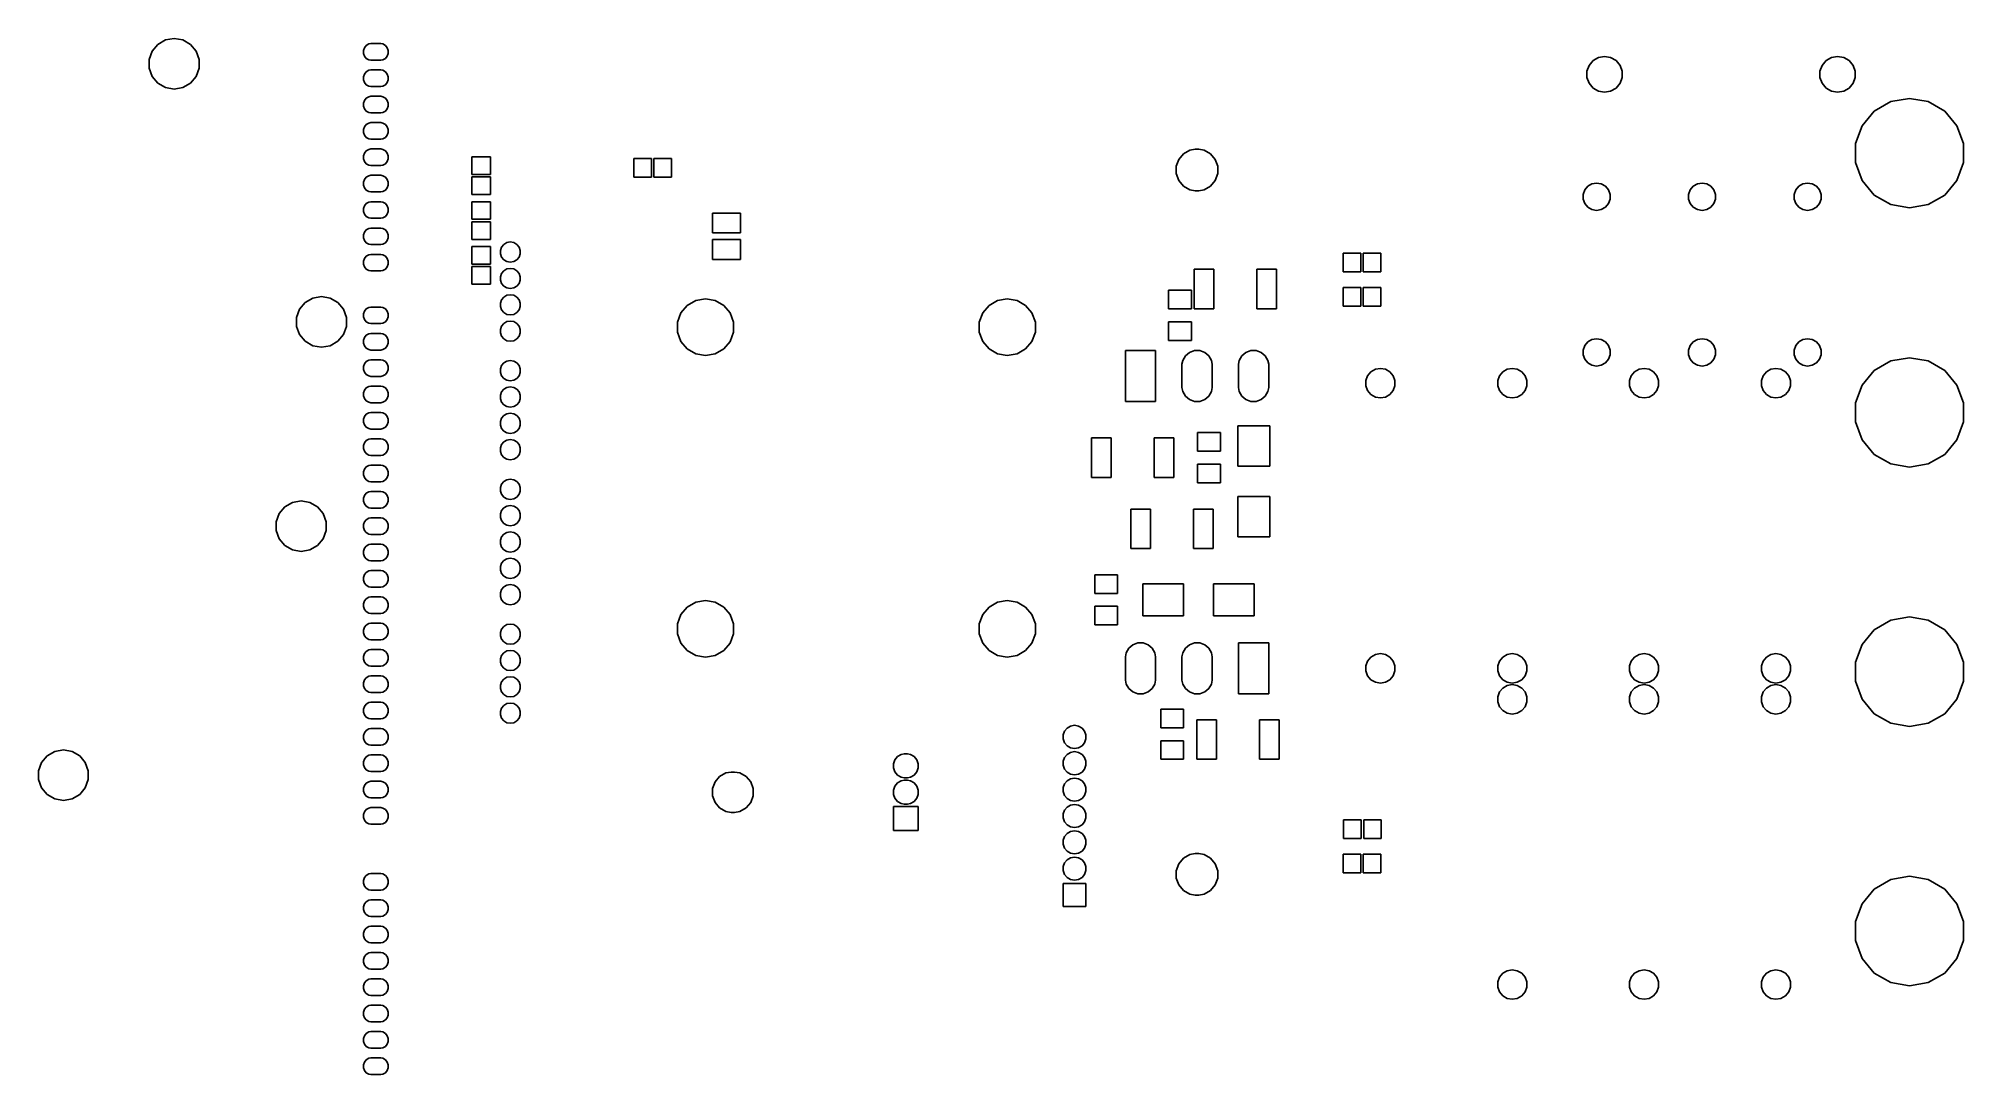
# Model space of a CAD drawing. Extents: x 60 to 245, y -144 to -44.
import ezdxf

# ---------------------------------------------------------------- set-up
doc = ezdxf.new("R2010")
doc.units = 0
doc.header["$MEASUREMENT"] = 0
doc.layers.add('BLACK', color=7, linetype='CONTINUOUS')

msp = doc.modelspace()

# ---------------------------------------------------------------- linework, layer by layer
at = {"layer": 'BLACK', "linetype": 'CONTINUOUS'}
for p, q in [((70.9145, -45.1365), (71.4585, -44.4881)), ((71.4585, -44.4881), (72.1915, -44.0649)), ((72.1915, -44.0649), (73.025, -43.918)), ((73.025, -43.918), (73.8585, -44.0649)), ((73.8585, -44.0649), (74.5915, -44.4881)), ((74.5915, -44.4881), (75.1355, -45.1365)), ((91.5338, -44.5897), (91.7782, -44.4486)), ((91.7782, -44.4486), (91.986, -44.412)), ((91.986, -44.412), (92.926, -44.412)), ((92.926, -44.412), (93.1338, -44.4486)), ((93.1338, -44.4486), (93.3782, -44.5897)), ((70.625, -45.9318), (70.9145, -45.1365)), ((70.625, -46.7782), (70.625, -45.9318)), ((75.1355, -45.1365), (75.425, -45.9318)), ((75.425, -45.9318), (75.425, -46.7782)), ((91.256, -45.0709), (91.3525, -44.8058)), ((91.256, -45.3531), (91.256, -45.0709)), ((91.3525, -45.6182), (91.256, -45.3531)), ((91.3525, -44.8058), (91.5338, -44.5897)), ((91.5338, -45.8343), (91.3525, -45.6182)), ((91.7782, -45.9754), (91.5338, -45.8343)), ((91.986, -46.012), (91.7782, -45.9754)), ((92.926, -46.012), (91.986, -46.012)), ((93.1338, -45.9754), (92.926, -46.012)), ((93.3782, -45.8343), (93.1338, -45.9754)), ((93.3782, -44.5897), (93.5595, -44.8058)), ((93.5595, -45.6182), (93.3782, -45.8343)), ((93.5595, -44.8058), (93.656, -45.0709)), ((93.656, -45.3531), (93.5595, -45.6182)), ((93.656, -45.0709), (93.656, -45.3531)), ((209.325, -46.5079), (209.71, -46.0486)), ((209.71, -46.0486), (210.23, -45.7489)), ((210.23, -45.7489), (210.82, -45.6448)), ((210.82, -45.6448), (211.41, -45.7489)), ((211.41, -45.7489), (211.93, -46.0486)), ((211.93, -46.0486), (212.315, -46.5079)), ((231.779, -46.5079), (232.164, -46.0486)), ((232.164, -46.0486), (232.683, -45.7489)), ((232.683, -45.7489), (233.274, -45.6448)), ((233.274, -45.6448), (233.864, -45.7489)), ((233.864, -45.7489), (234.383, -46.0486)), ((234.383, -46.0486), (234.769, -46.5079)), ((70.9145, -47.5735), (70.625, -46.7782)), ((71.4585, -48.2219), (70.9145, -47.5735)), ((75.1355, -47.5735), (74.5915, -48.2219)), ((75.425, -46.7782), (75.1355, -47.5735)), ((91.256, -47.6109), (91.3525, -47.3458)), ((91.256, -47.8931), (91.256, -47.6109)), ((91.3525, -48.1582), (91.256, -47.8931)), ((91.3525, -47.3458), (91.5338, -47.1297)), ((91.5338, -48.3743), (91.3525, -48.1582)), ((91.5338, -47.1297), (91.7782, -46.9886)), ((91.7782, -46.9886), (91.986, -46.952)), ((91.986, -46.952), (92.926, -46.952)), ((92.926, -46.952), (93.1338, -46.9886)), ((93.1338, -46.9886), (93.3782, -47.1297)), ((93.3782, -47.1297), (93.5595, -47.3458)), ((93.5595, -48.1582), (93.3782, -48.3743)), ((93.5595, -47.3458), (93.656, -47.6109)), ((93.656, -47.8931), (93.5595, -48.1582)), ((93.656, -47.6109), (93.656, -47.8931)), ((209.12, -47.0712), (209.325, -46.5079)), ((209.12, -47.6708), (209.12, -47.0712)), ((209.325, -48.2341), (209.12, -47.6708)), ((212.315, -46.5079), (212.52, -47.0712)), ((212.52, -47.6708), (212.315, -48.2341)), ((212.52, -47.0712), (212.52, -47.6708)), ((231.574, -47.0712), (231.779, -46.5079)), ((231.574, -47.6708), (231.574, -47.0712)), ((231.779, -48.2341), (231.574, -47.6708)), ((234.769, -46.5079), (234.974, -47.0712)), ((234.974, -47.6708), (234.769, -48.2341)), ((234.974, -47.0712), (234.974, -47.6708)), ((72.1915, -48.6451), (71.4585, -48.2219)), ((73.025, -48.792), (72.1915, -48.6451)), ((73.8585, -48.6451), (73.025, -48.792)), ((74.5915, -48.2219), (73.8585, -48.6451)), ((91.256, -50.1509), (91.3525, -49.8858)), ((91.3525, -49.8858), (91.5338, -49.6697)), ((91.7782, -48.5154), (91.5338, -48.3743)), ((91.5338, -49.6697), (91.7782, -49.5286)), ((91.986, -48.552), (91.7782, -48.5154)), ((91.7782, -49.5286), (91.986, -49.492)), ((92.926, -48.552), (91.986, -48.552)), ((91.986, -49.492), (92.926, -49.492)), ((93.1338, -48.5154), (92.926, -48.552)), ((92.926, -49.492), (93.1338, -49.5286)), ((93.3782, -48.3743), (93.1338, -48.5154)), ((93.1338, -49.5286), (93.3782, -49.6697)), ((93.3782, -49.6697), (93.5595, -49.8858)), ((93.5595, -49.8858), (93.656, -50.1509)), ((209.71, -48.6934), (209.325, -48.2341)), ((210.23, -48.9931), (209.71, -48.6934)), ((210.82, -49.0972), (210.23, -48.9931)), ((211.41, -48.9931), (210.82, -49.0972)), ((211.93, -48.6934), (211.41, -48.9931)), ((212.315, -48.2341), (211.93, -48.6934)), ((232.164, -48.6934), (231.779, -48.2341)), ((232.683, -48.9931), (232.164, -48.6934)), ((233.274, -49.0972), (232.683, -48.9931)), ((233.864, -48.9931), (233.274, -49.0972)), ((234.383, -48.6934), (233.864, -48.9931)), ((234.769, -48.2341), (234.383, -48.6934)), ((236.808, -50.9271), (238.396, -50.0102)), ((238.396, -50.0102), (240.202, -49.6918)), ((240.202, -49.6918), (242.008, -50.0102)), ((242.008, -50.0102), (243.596, -50.9271)), ((91.256, -50.4331), (91.256, -50.1509)), ((91.3525, -50.6982), (91.256, -50.4331)), ((91.5338, -50.9143), (91.3525, -50.6982)), ((91.7782, -51.0554), (91.5338, -50.9143)), ((91.986, -51.092), (91.7782, -51.0554)), ((92.926, -51.092), (91.986, -51.092)), ((93.1338, -51.0554), (92.926, -51.092)), ((93.3782, -50.9143), (93.1338, -51.0554)), ((93.5595, -50.6982), (93.3782, -50.9143)), ((93.656, -50.4331), (93.5595, -50.6982)), ((93.656, -50.1509), (93.656, -50.4331)), ((235.629, -52.3319), (236.808, -50.9271)), ((243.596, -50.9271), (244.775, -52.3319)), ((91.256, -52.6909), (91.3525, -52.4258)), ((91.256, -52.9731), (91.256, -52.6909)), ((91.3525, -53.2382), (91.256, -52.9731)), ((91.3525, -52.4258), (91.5338, -52.2097)), ((91.5338, -53.4543), (91.3525, -53.2382)), ((91.5338, -52.2097), (91.7782, -52.0686)), ((91.7782, -53.5954), (91.5338, -53.4543)), ((91.7782, -52.0686), (91.986, -52.032)), ((91.986, -53.632), (91.7782, -53.5954)), ((91.986, -52.032), (92.926, -52.032)), ((92.926, -53.632), (91.986, -53.632)), ((92.926, -52.032), (93.1338, -52.0686)), ((93.1338, -53.5954), (92.926, -53.632)), ((93.1338, -52.0686), (93.3782, -52.2097)), ((93.3782, -53.4543), (93.1338, -53.5954)), ((93.3782, -52.2097), (93.5595, -52.4258)), ((93.5595, -53.2382), (93.3782, -53.4543)), ((93.5595, -52.4258), (93.656, -52.6909)), ((93.656, -52.9731), (93.5595, -53.2382)), ((93.656, -52.6909), (93.656, -52.9731)), ((235.002, -54.0551), (235.629, -52.3319)), ((244.775, -52.3319), (245.402, -54.0551)), ((91.256, -55.2309), (91.3525, -54.9658)), ((91.256, -55.5131), (91.256, -55.2309)), ((91.3525, -55.7782), (91.256, -55.5131)), ((91.3525, -54.9658), (91.5338, -54.7497)), ((91.5338, -54.7497), (91.7782, -54.6086)), ((91.7782, -54.6086), (91.986, -54.572)), ((91.986, -54.572), (92.926, -54.572)), ((92.926, -54.572), (93.1338, -54.6086)), ((93.1338, -54.6086), (93.3782, -54.7497)), ((93.3782, -54.7497), (93.5595, -54.9658)), ((93.5595, -54.9658), (93.656, -55.2309)), ((93.656, -55.5131), (93.5595, -55.7782)), ((93.656, -55.2309), (93.656, -55.5131)), ((101.716, -57.03), (101.716, -55.335)), ((101.716, -55.335), (103.516, -55.335)), ((103.516, -55.335), (103.516, -57.03)), ((117.311, -57.288), (117.311, -55.488)), ((117.311, -55.488), (119.006, -55.488)), ((119.006, -55.488), (119.006, -57.288)), ((119.246, -57.288), (119.246, -55.488)), ((119.246, -55.488), (120.941, -55.488)), ((120.941, -55.488), (120.941, -57.288)), ((169.566, -56.2413), (169.807, -55.5786)), ((169.807, -55.5786), (170.261, -55.0383)), ((170.261, -55.0383), (170.871, -54.6856)), ((170.871, -54.6856), (171.391, -54.594)), ((171.391, -54.594), (171.741, -54.594)), ((171.741, -54.594), (172.261, -54.6856)), ((172.261, -54.6856), (172.871, -55.0383)), ((172.871, -55.0383), (173.325, -55.5786)), ((173.325, -55.5786), (173.566, -56.2413)), ((235.002, -55.8889), (235.002, -54.0551)), ((245.402, -54.0551), (245.402, -55.8889)), ((91.5338, -55.9943), (91.3525, -55.7782)), ((91.3525, -57.5058), (91.5338, -57.2897)), ((91.7782, -56.1354), (91.5338, -55.9943)), ((91.5338, -57.2897), (91.7782, -57.1486)), ((91.986, -56.172), (91.7782, -56.1354)), ((91.7782, -57.1486), (91.986, -57.112)), ((92.926, -56.172), (91.986, -56.172)), ((91.986, -57.112), (92.926, -57.112)), ((93.1338, -56.1354), (92.926, -56.172)), ((92.926, -57.112), (93.1338, -57.1486)), ((93.3782, -55.9943), (93.1338, -56.1354)), ((93.1338, -57.1486), (93.3782, -57.2897)), ((93.5595, -55.7782), (93.3782, -55.9943)), ((93.3782, -57.2897), (93.5595, -57.5058)), ((103.516, -57.03), (101.716, -57.03)), ((101.716, -58.965), (101.716, -57.27)), ((101.716, -57.27), (103.516, -57.27)), ((103.516, -57.27), (103.516, -58.965)), ((119.006, -57.288), (117.311, -57.288)), ((120.941, -57.288), (119.246, -57.288)), ((169.566, -56.9467), (169.566, -56.2413)), ((169.807, -57.6094), (169.566, -56.9467)), ((173.566, -56.9467), (173.325, -57.6094)), ((173.566, -56.2413), (173.566, -56.9467)), ((235.629, -57.6121), (235.002, -55.8889)), ((245.402, -55.8889), (244.775, -57.6121)), ((91.256, -57.7709), (91.3525, -57.5058)), ((91.256, -58.0531), (91.256, -57.7709)), ((91.3525, -58.3182), (91.256, -58.0531)), ((91.5338, -58.5343), (91.3525, -58.3182)), ((91.7782, -58.6754), (91.5338, -58.5343)), ((91.986, -58.712), (91.7782, -58.6754)), ((92.926, -58.712), (91.986, -58.712)), ((93.1338, -58.6754), (92.926, -58.712)), ((93.3782, -58.5343), (93.1338, -58.6754)), ((93.5595, -58.3182), (93.3782, -58.5343)), ((93.5595, -57.5058), (93.656, -57.7709)), ((93.656, -58.0531), (93.5595, -58.3182)), ((93.656, -57.7709), (93.656, -58.0531)), ((103.516, -58.965), (101.716, -58.965)), ((170.261, -58.1497), (169.807, -57.6094)), ((170.871, -58.5024), (170.261, -58.1497)), ((171.391, -58.594), (170.871, -58.5024)), ((171.741, -58.594), (171.391, -58.594)), ((172.261, -58.5024), (171.741, -58.594)), ((172.871, -58.1497), (172.261, -58.5024)), ((173.325, -57.6094), (172.871, -58.1497)), ((208.758, -58.9528), (208.915, -58.522)), ((208.758, -59.4112), (208.758, -58.9528)), ((208.915, -58.522), (209.209, -58.1708)), ((209.209, -58.1708), (209.607, -57.9416)), ((209.607, -57.9416), (210.058, -57.8619)), ((210.058, -57.8619), (210.509, -57.9416)), ((210.509, -57.9416), (210.907, -58.1708)), ((210.907, -58.1708), (211.201, -58.522)), ((211.201, -58.522), (211.358, -58.9528)), ((211.358, -58.9528), (211.358, -59.4112)), ((218.918, -58.9528), (219.075, -58.522)), ((218.918, -59.4112), (218.918, -58.9528)), ((219.075, -58.522), (219.369, -58.1708)), ((219.369, -58.1708), (219.767, -57.9416)), ((219.767, -57.9416), (220.218, -57.8619)), ((220.218, -57.8619), (220.669, -57.9416)), ((220.669, -57.9416), (221.067, -58.1708)), ((221.067, -58.1708), (221.361, -58.522)), ((221.361, -58.522), (221.518, -58.9528)), ((221.518, -58.9528), (221.518, -59.4112)), ((229.078, -58.9528), (229.235, -58.522)), ((229.078, -59.4112), (229.078, -58.9528)), ((229.235, -58.522), (229.529, -58.1708)), ((229.529, -58.1708), (229.927, -57.9416)), ((229.927, -57.9416), (230.378, -57.8619)), ((230.378, -57.8619), (230.829, -57.9416)), ((230.829, -57.9416), (231.227, -58.1708)), ((231.227, -58.1708), (231.521, -58.522)), ((231.521, -58.522), (231.678, -58.9528)), ((231.678, -58.9528), (231.678, -59.4112)), ((236.808, -59.0169), (235.629, -57.6121)), ((238.396, -59.9338), (236.808, -59.0169)), ((243.596, -59.0169), (242.008, -59.9338)), ((244.775, -57.6121), (243.596, -59.0169)), ((91.256, -60.3109), (91.3525, -60.0458)), ((91.256, -60.5931), (91.256, -60.3109)), ((91.3525, -60.8582), (91.256, -60.5931)), ((91.3525, -60.0458), (91.5338, -59.8297)), ((91.5338, -61.0743), (91.3525, -60.8582)), ((91.5338, -59.8297), (91.7782, -59.6886)), ((91.7782, -61.2154), (91.5338, -61.0743)), ((91.7782, -59.6886), (91.986, -59.652)), ((91.986, -59.652), (92.926, -59.652)), ((92.926, -59.652), (93.1338, -59.6886)), ((93.1338, -59.6886), (93.3782, -59.8297)), ((93.3782, -61.0743), (93.1338, -61.2154)), ((93.3782, -59.8297), (93.5595, -60.0458)), ((93.5595, -60.8582), (93.3782, -61.0743)), ((93.5595, -60.0458), (93.656, -60.3109)), ((93.656, -60.5931), (93.5595, -60.8582)), ((93.656, -60.3109), (93.656, -60.5931)), ((101.716, -61.348), (101.716, -59.653)), ((101.716, -59.653), (103.516, -59.653)), ((103.516, -59.653), (103.516, -61.348)), ((124.888, -60.772), (127.588, -60.772)), ((124.888, -62.672), (124.888, -60.772)), ((127.588, -60.772), (127.588, -62.672)), ((208.915, -59.842), (208.758, -59.4112)), ((209.209, -60.1932), (208.915, -59.842)), ((209.607, -60.4224), (209.209, -60.1932)), ((210.058, -60.5021), (209.607, -60.4224)), ((210.509, -60.4224), (210.058, -60.5021)), ((210.907, -60.1932), (210.509, -60.4224)), ((211.201, -59.842), (210.907, -60.1932)), ((211.358, -59.4112), (211.201, -59.842)), ((219.075, -59.842), (218.918, -59.4112)), ((219.369, -60.1932), (219.075, -59.842)), ((219.767, -60.4224), (219.369, -60.1932)), ((220.218, -60.5021), (219.767, -60.4224)), ((220.669, -60.4224), (220.218, -60.5021)), ((221.067, -60.1932), (220.669, -60.4224)), ((221.361, -59.842), (221.067, -60.1932)), ((221.518, -59.4112), (221.361, -59.842)), ((229.235, -59.842), (229.078, -59.4112)), ((229.529, -60.1932), (229.235, -59.842)), ((229.927, -60.4224), (229.529, -60.1932)), ((230.378, -60.5021), (229.927, -60.4224)), ((230.829, -60.4224), (230.378, -60.5021)), ((231.227, -60.1932), (230.829, -60.4224)), ((231.521, -59.842), (231.227, -60.1932)), ((231.678, -59.4112), (231.521, -59.842)), ((240.202, -60.2522), (238.396, -59.9338)), ((242.008, -59.9338), (240.202, -60.2522)), ((91.256, -62.8509), (91.3525, -62.5858)), ((91.256, -63.1331), (91.256, -62.8509)), ((91.3525, -62.5858), (91.5338, -62.3697)), ((91.5338, -62.3697), (91.7782, -62.2286)), ((91.986, -61.252), (91.7782, -61.2154)), ((91.7782, -62.2286), (91.986, -62.192)), ((92.926, -61.252), (91.986, -61.252)), ((91.986, -62.192), (92.926, -62.192)), ((93.1338, -61.2154), (92.926, -61.252)), ((92.926, -62.192), (93.1338, -62.2286)), ((93.1338, -62.2286), (93.3782, -62.3697)), ((93.3782, -62.3697), (93.5595, -62.5858)), ((93.5595, -62.5858), (93.656, -62.8509)), ((93.656, -62.8509), (93.656, -63.1331)), ((103.516, -61.348), (101.716, -61.348)), ((101.716, -63.283), (101.716, -61.588)), ((101.716, -61.588), (103.516, -61.588)), ((103.516, -61.588), (103.516, -63.283)), ((127.588, -62.672), (124.888, -62.672)), ((91.3525, -63.3982), (91.256, -63.1331)), ((91.5338, -63.6143), (91.3525, -63.3982)), ((91.7782, -63.7554), (91.5338, -63.6143)), ((91.5338, -64.9097), (91.7782, -64.7686)), ((91.986, -63.792), (91.7782, -63.7554)), ((91.7782, -64.7686), (91.986, -64.732)), ((92.926, -63.792), (91.986, -63.792)), ((91.986, -64.732), (92.926, -64.732)), ((93.1338, -63.7554), (92.926, -63.792)), ((92.926, -64.732), (93.1338, -64.7686)), ((93.3782, -63.6143), (93.1338, -63.7554)), ((93.1338, -64.7686), (93.3782, -64.9097)), ((93.5595, -63.3982), (93.3782, -63.6143)), ((93.656, -63.1331), (93.5595, -63.3982)), ((103.516, -63.283), (101.716, -63.283)), ((101.716, -65.666), (101.716, -63.971)), ((101.716, -63.971), (103.516, -63.971)), ((103.516, -63.971), (103.516, -65.666)), ((104.448, -64.3464), (104.564, -64.0276)), ((104.448, -64.6856), (104.448, -64.3464)), ((104.564, -65.0044), (104.448, -64.6856)), ((104.564, -64.0276), (104.782, -63.7677)), ((104.782, -63.7677), (105.076, -63.5981)), ((105.076, -63.5981), (105.41, -63.5392)), ((105.41, -63.5392), (105.744, -63.5981)), ((105.744, -63.5981), (106.038, -63.7677)), ((106.038, -63.7677), (106.256, -64.0276)), ((106.256, -64.0276), (106.372, -64.3464)), ((106.372, -64.6856), (106.256, -65.0044)), ((106.372, -64.3464), (106.372, -64.6856)), ((124.888, -63.312), (127.588, -63.312)), ((124.888, -65.212), (124.888, -63.312)), ((127.588, -63.312), (127.588, -65.212)), ((185.637, -66.432), (185.637, -64.632)), ((185.637, -64.632), (187.332, -64.632)), ((187.332, -64.632), (187.332, -66.432)), ((187.572, -66.432), (187.572, -64.632)), ((187.572, -64.632), (189.267, -64.632)), ((189.267, -64.632), (189.267, -66.432)), ((91.256, -65.3909), (91.3525, -65.1258)), ((91.256, -65.6731), (91.256, -65.3909)), ((91.3525, -65.9382), (91.256, -65.6731)), ((91.3525, -65.1258), (91.5338, -64.9097)), ((91.5338, -66.1543), (91.3525, -65.9382)), ((91.7782, -66.2954), (91.5338, -66.1543)), ((91.986, -66.332), (91.7782, -66.2954)), ((92.926, -66.332), (91.986, -66.332)), ((93.1338, -66.2954), (92.926, -66.332)), ((93.3782, -66.1543), (93.1338, -66.2954)), ((93.3782, -64.9097), (93.5595, -65.1258)), ((93.5595, -65.9382), (93.3782, -66.1543)), ((93.5595, -65.1258), (93.656, -65.3909)), ((93.656, -65.6731), (93.5595, -65.9382)), ((93.656, -65.3909), (93.656, -65.6731)), ((103.516, -65.666), (101.716, -65.666)), ((101.716, -67.601), (101.716, -65.906)), ((101.716, -65.906), (103.516, -65.906)), ((103.516, -65.906), (103.516, -67.601)), ((104.448, -66.8864), (104.564, -66.5676)), ((104.782, -65.2643), (104.564, -65.0044)), ((104.564, -66.5676), (104.782, -66.3077)), ((105.076, -65.4339), (104.782, -65.2643)), ((104.782, -66.3077), (105.076, -66.1381)), ((105.41, -65.4928), (105.076, -65.4339)), ((105.076, -66.1381), (105.41, -66.0792)), ((105.744, -65.4339), (105.41, -65.4928)), ((105.41, -66.0792), (105.744, -66.1381)), ((106.038, -65.2643), (105.744, -65.4339)), ((105.744, -66.1381), (106.038, -66.3077)), ((106.256, -65.0044), (106.038, -65.2643)), ((106.038, -66.3077), (106.256, -66.5676)), ((106.256, -66.5676), (106.372, -66.8864)), ((127.588, -65.212), (124.888, -65.212)), ((171.295, -69.972), (171.295, -66.172)), ((171.295, -66.172), (173.19, -66.172)), ((173.19, -66.172), (173.19, -69.972)), ((177.33, -69.972), (177.33, -66.172)), ((177.33, -66.172), (179.225, -66.172)), ((179.225, -66.172), (179.225, -69.972)), ((187.332, -66.432), (185.637, -66.432)), ((189.267, -66.432), (187.572, -66.432)), ((103.516, -67.601), (101.716, -67.601)), ((104.448, -67.2256), (104.448, -66.8864)), ((104.564, -67.5444), (104.448, -67.2256)), ((104.782, -67.8043), (104.564, -67.5444)), ((105.076, -67.9739), (104.782, -67.8043)), ((105.41, -68.0328), (105.076, -67.9739)), ((105.744, -67.9739), (105.41, -68.0328)), ((106.038, -67.8043), (105.744, -67.9739)), ((106.256, -67.5444), (106.038, -67.8043)), ((106.372, -67.2256), (106.256, -67.5444)), ((106.372, -66.8864), (106.372, -67.2256)), ((168.826, -69.992), (168.826, -68.197)), ((168.826, -68.197), (171.026, -68.197)), ((171.026, -68.197), (171.026, -69.992)), ((185.637, -69.734), (185.637, -67.934)), ((185.637, -67.934), (187.332, -67.934)), ((187.332, -67.934), (187.332, -69.734)), ((187.572, -69.734), (187.572, -67.934)), ((187.572, -67.934), (189.267, -67.934)), ((189.267, -67.934), (189.267, -69.734)), ((84.8253, -70.8238), (85.1147, -70.0285)), ((85.1147, -70.0285), (85.6588, -69.3801)), ((85.6588, -69.3801), (86.3918, -68.9569)), ((86.3918, -68.9569), (87.2253, -68.81)), ((87.2253, -68.81), (88.0588, -68.9569)), ((88.0588, -68.9569), (88.7918, -69.3801)), ((88.7918, -69.3801), (89.3358, -70.0285)), ((89.3358, -70.0285), (89.6253, -70.8238)), ((91.256, -70.4709), (91.3525, -70.2058)), ((91.3525, -70.2058), (91.5338, -69.9897)), ((91.5338, -69.9897), (91.7782, -69.8486)), ((91.7782, -69.8486), (91.986, -69.812)), ((91.986, -69.812), (92.926, -69.812)), ((92.926, -69.812), (93.1338, -69.8486)), ((93.1338, -69.8486), (93.3782, -69.9897)), ((93.3782, -69.9897), (93.5595, -70.2058)), ((93.5595, -70.2058), (93.656, -70.4709)), ((104.448, -69.4264), (104.564, -69.1076)), ((104.448, -69.7656), (104.448, -69.4264)), ((104.564, -70.0844), (104.448, -69.7656)), ((104.564, -69.1076), (104.782, -68.8477)), ((104.782, -70.3443), (104.564, -70.0844)), ((104.782, -68.8477), (105.076, -68.6781)), ((105.076, -70.5139), (104.782, -70.3443)), ((105.076, -68.6781), (105.41, -68.6192)), ((105.41, -68.6192), (105.744, -68.6781)), ((105.744, -68.6781), (106.038, -68.8477)), ((106.038, -70.3443), (105.744, -70.5139)), ((106.038, -68.8477), (106.256, -69.1076)), ((106.256, -70.0844), (106.038, -70.3443)), ((106.256, -69.1076), (106.372, -69.4264)), ((106.372, -69.7656), (106.256, -70.0844)), ((106.372, -69.4264), (106.372, -69.7656)), ((121.506, -71.2789), (121.832, -70.3842)), ((121.832, -70.3842), (122.444, -69.6548)), ((122.444, -69.6548), (123.268, -69.1787)), ((123.268, -69.1787), (124.206, -69.0133)), ((124.206, -69.0133), (125.144, -69.1787)), ((125.144, -69.1787), (125.968, -69.6548)), ((125.968, -69.6548), (126.58, -70.3842)), ((126.58, -70.3842), (126.906, -71.2789)), ((150.589, -71.2789), (150.915, -70.3842)), ((150.915, -70.3842), (151.527, -69.6548)), ((151.527, -69.6548), (152.351, -69.1787)), ((152.351, -69.1787), (153.289, -69.0133)), ((153.289, -69.0133), (154.227, -69.1787)), ((154.227, -69.1787), (155.051, -69.6548)), ((155.051, -69.6548), (155.663, -70.3842)), ((155.663, -70.3842), (155.989, -71.2789)), ((171.026, -69.992), (168.826, -69.992)), ((173.19, -69.972), (171.295, -69.972)), ((179.225, -69.972), (177.33, -69.972)), ((187.332, -69.734), (185.637, -69.734)), ((189.267, -69.734), (187.572, -69.734)), ((84.8253, -71.6702), (84.8253, -70.8238)), ((85.1147, -72.4655), (84.8253, -71.6702)), ((89.6253, -71.6702), (89.3358, -72.4655)), ((89.6253, -70.8238), (89.6253, -71.6702)), ((91.256, -70.7531), (91.256, -70.4709)), ((91.3525, -71.0182), (91.256, -70.7531)), ((91.5338, -71.2343), (91.3525, -71.0182)), ((91.7782, -71.3754), (91.5338, -71.2343)), ((91.986, -71.412), (91.7782, -71.3754)), ((92.926, -71.412), (91.986, -71.412)), ((93.1338, -71.3754), (92.926, -71.412)), ((93.3782, -71.2343), (93.1338, -71.3754)), ((93.5595, -71.0182), (93.3782, -71.2343)), ((93.656, -70.7531), (93.5595, -71.0182)), ((93.656, -70.4709), (93.656, -70.7531)), ((104.448, -71.9664), (104.564, -71.6476)), ((104.448, -72.3056), (104.448, -71.9664)), ((104.564, -72.6244), (104.448, -72.3056)), ((104.564, -71.6476), (104.782, -71.3877)), ((104.782, -71.3877), (105.076, -71.2181)), ((105.41, -70.5728), (105.076, -70.5139)), ((105.076, -71.2181), (105.41, -71.1592)), ((105.744, -70.5139), (105.41, -70.5728)), ((105.41, -71.1592), (105.744, -71.2181)), ((105.744, -71.2181), (106.038, -71.3877)), ((106.038, -71.3877), (106.256, -71.6476)), ((106.256, -71.6476), (106.372, -71.9664)), ((106.372, -72.3056), (106.256, -72.6244)), ((106.372, -71.9664), (106.372, -72.3056)), ((121.506, -72.2311), (121.506, -71.2789)), ((121.832, -73.1258), (121.506, -72.2311)), ((126.906, -72.2311), (126.58, -73.1258)), ((126.906, -71.2789), (126.906, -72.2311)), ((150.589, -72.2311), (150.589, -71.2789)), ((150.915, -73.1258), (150.589, -72.2311)), ((155.989, -72.2311), (155.663, -73.1258)), ((155.989, -71.2789), (155.989, -72.2311)), ((168.826, -73.027), (168.826, -71.232)), ((168.826, -71.232), (171.026, -71.232)), ((171.026, -71.232), (171.026, -73.027)), ((85.6588, -73.1139), (85.1147, -72.4655)), ((86.3918, -73.5371), (85.6588, -73.1139)), ((87.2253, -73.684), (86.3918, -73.5371)), ((88.0588, -73.5371), (87.2253, -73.684)), ((88.7918, -73.1139), (88.0588, -73.5371)), ((89.3358, -72.4655), (88.7918, -73.1139)), ((91.256, -73.0109), (91.3525, -72.7458)), ((91.256, -73.2931), (91.256, -73.0109)), ((91.3525, -73.5582), (91.256, -73.2931)), ((91.3525, -72.7458), (91.5338, -72.5297)), ((91.5338, -73.7743), (91.3525, -73.5582)), ((91.5338, -72.5297), (91.7782, -72.3886)), ((91.7782, -73.9154), (91.5338, -73.7743)), ((91.7782, -72.3886), (91.986, -72.352)), ((91.986, -73.952), (91.7782, -73.9154)), ((91.986, -72.352), (92.926, -72.352)), ((92.926, -73.952), (91.986, -73.952)), ((92.926, -72.352), (93.1338, -72.3886)), ((93.1338, -73.9154), (92.926, -73.952)), ((93.1338, -72.3886), (93.3782, -72.5297)), ((93.3782, -73.7743), (93.1338, -73.9154)), ((93.3782, -72.5297), (93.5595, -72.7458)), ((93.5595, -73.5582), (93.3782, -73.7743)), ((93.5595, -72.7458), (93.656, -73.0109)), ((93.656, -73.2931), (93.5595, -73.5582)), ((93.656, -73.0109), (93.656, -73.2931)), ((104.782, -72.8843), (104.564, -72.6244)), ((105.076, -73.0539), (104.782, -72.8843)), ((105.41, -73.1128), (105.076, -73.0539)), ((105.744, -73.0539), (105.41, -73.1128)), ((106.038, -72.8843), (105.744, -73.0539)), ((106.256, -72.6244), (106.038, -72.8843)), ((122.444, -73.8552), (121.832, -73.1258)), ((123.268, -74.3313), (122.444, -73.8552)), ((125.968, -73.8552), (125.144, -74.3313)), ((126.58, -73.1258), (125.968, -73.8552)), ((151.527, -73.8552), (150.915, -73.1258)), ((152.351, -74.3313), (151.527, -73.8552)), ((155.051, -73.8552), (154.227, -74.3313)), ((155.663, -73.1258), (155.051, -73.8552)), ((164.666, -78.904), (164.666, -74.004)), ((164.666, -74.004), (167.566, -74.004)), ((167.566, -74.004), (167.566, -78.904)), ((171.026, -73.027), (168.826, -73.027)), ((170.83, -74.1789), (171.31, -74.004)), ((171.31, -74.004), (171.822, -74.004)), ((171.822, -74.004), (172.302, -74.1789)), ((176.28, -74.1789), (176.76, -74.004)), ((176.76, -74.004), (177.272, -74.004)), ((177.272, -74.004), (177.752, -74.1789)), ((208.758, -73.9528), (208.915, -73.522)), ((208.758, -74.4112), (208.758, -73.9528)), ((208.915, -73.522), (209.209, -73.1708)), ((209.209, -73.1708), (209.607, -72.9416)), ((209.607, -72.9416), (210.058, -72.8619)), ((210.058, -72.8619), (210.509, -72.9416)), ((210.509, -72.9416), (210.907, -73.1708)), ((210.907, -73.1708), (211.201, -73.522)), ((211.201, -73.522), (211.358, -73.9528)), ((211.358, -73.9528), (211.358, -74.4112)), ((218.918, -73.9528), (219.075, -73.522)), ((218.918, -74.4112), (218.918, -73.9528)), ((219.075, -73.522), (219.369, -73.1708)), ((219.369, -73.1708), (219.767, -72.9416)), ((219.767, -72.9416), (220.218, -72.8619)), ((220.218, -72.8619), (220.669, -72.9416)), ((220.669, -72.9416), (221.067, -73.1708)), ((221.067, -73.1708), (221.361, -73.522)), ((221.361, -73.522), (221.518, -73.9528)), ((221.518, -73.9528), (221.518, -74.4112)), ((229.078, -73.9528), (229.235, -73.522)), ((229.078, -74.4112), (229.078, -73.9528)), ((229.235, -73.522), (229.529, -73.1708)), ((229.529, -73.1708), (229.927, -72.9416)), ((229.927, -72.9416), (230.378, -72.8619)), ((230.378, -72.8619), (230.829, -72.9416)), ((230.829, -72.9416), (231.227, -73.1708)), ((231.227, -73.1708), (231.521, -73.522)), ((231.521, -73.522), (231.678, -73.9528)), ((231.678, -73.9528), (231.678, -74.4112)), ((91.256, -75.5509), (91.3525, -75.2858)), ((91.256, -75.8331), (91.256, -75.5509)), ((91.3525, -76.0982), (91.256, -75.8331)), ((91.3525, -75.2858), (91.5338, -75.0697)), ((91.5338, -75.0697), (91.7782, -74.9286)), ((91.7782, -74.9286), (91.986, -74.892)), ((91.986, -74.892), (92.926, -74.892)), ((92.926, -74.892), (93.1338, -74.9286)), ((93.1338, -74.9286), (93.3782, -75.0697)), ((93.3782, -75.0697), (93.5595, -75.2858)), ((93.5595, -75.2858), (93.656, -75.5509)), ((93.656, -75.8331), (93.5595, -76.0982)), ((93.656, -75.5509), (93.656, -75.8331)), ((104.448, -75.7764), (104.564, -75.4576)), ((104.448, -76.1156), (104.448, -75.7764)), ((104.564, -75.4576), (104.782, -75.1977)), ((104.782, -75.1977), (105.076, -75.0281)), ((105.076, -75.0281), (105.41, -74.9692)), ((105.41, -74.9692), (105.744, -75.0281)), ((105.744, -75.0281), (106.038, -75.1977)), ((106.038, -75.1977), (106.256, -75.4576)), ((106.256, -75.4576), (106.372, -75.7764)), ((106.372, -75.7764), (106.372, -76.1156)), ((124.206, -74.4967), (123.268, -74.3313)), ((125.144, -74.3313), (124.206, -74.4967)), ((153.289, -74.4967), (152.351, -74.3313)), ((154.227, -74.3313), (153.289, -74.4967)), ((170.116, -75.3271), (170.182, -74.9504)), ((170.116, -77.5809), (170.116, -75.3271)), ((170.182, -74.9504), (170.438, -74.5076)), ((170.438, -74.5076), (170.83, -74.1789)), ((172.302, -74.1789), (172.694, -74.5076)), ((172.694, -74.5076), (172.95, -74.9504)), ((172.95, -74.9504), (173.016, -75.3271)), ((173.016, -75.3271), (173.016, -77.5809)), ((175.566, -75.3271), (175.632, -74.9504)), ((175.566, -77.5809), (175.566, -75.3271)), ((175.632, -74.9504), (175.888, -74.5076)), ((175.888, -74.5076), (176.28, -74.1789)), ((177.752, -74.1789), (178.144, -74.5076)), ((178.144, -74.5076), (178.4, -74.9504)), ((178.4, -74.9504), (178.466, -75.3271)), ((178.466, -75.3271), (178.466, -77.5809)), ((188.316, -76.059), (188.744, -75.8121)), ((188.744, -75.8121), (189.23, -75.7264)), ((189.23, -75.7264), (189.716, -75.8121)), ((189.716, -75.8121), (190.144, -76.059)), ((201.016, -76.059), (201.444, -75.8121)), ((201.444, -75.8121), (201.93, -75.7264)), ((201.93, -75.7264), (202.416, -75.8121)), ((202.416, -75.8121), (202.844, -76.059)), ((208.915, -74.842), (208.758, -74.4112)), ((209.209, -75.1932), (208.915, -74.842)), ((209.607, -75.4224), (209.209, -75.1932)), ((210.058, -75.5021), (209.607, -75.4224)), ((210.509, -75.4224), (210.058, -75.5021)), ((210.907, -75.1932), (210.509, -75.4224)), ((211.201, -74.842), (210.907, -75.1932)), ((211.358, -74.4112), (211.201, -74.842)), ((213.716, -76.059), (214.144, -75.8121)), ((214.144, -75.8121), (214.63, -75.7264)), ((214.63, -75.7264), (215.116, -75.8121)), ((215.116, -75.8121), (215.544, -76.059)), ((219.075, -74.842), (218.918, -74.4112)), ((219.369, -75.1932), (219.075, -74.842)), ((219.767, -75.4224), (219.369, -75.1932)), ((220.218, -75.5021), (219.767, -75.4224)), ((220.669, -75.4224), (220.218, -75.5021)), ((221.067, -75.1932), (220.669, -75.4224)), ((221.361, -74.842), (221.067, -75.1932)), ((221.518, -74.4112), (221.361, -74.842)), ((226.416, -76.059), (226.844, -75.8121)), ((226.844, -75.8121), (227.33, -75.7264)), ((227.33, -75.7264), (227.816, -75.8121)), ((227.816, -75.8121), (228.244, -76.059)), ((229.235, -74.842), (229.078, -74.4112)), ((229.529, -75.1932), (229.235, -74.842)), ((229.927, -75.4224), (229.529, -75.1932)), ((230.378, -75.5021), (229.927, -75.4224)), ((230.829, -75.4224), (230.378, -75.5021)), ((231.227, -75.1932), (230.829, -75.4224)), ((231.521, -74.842), (231.227, -75.1932)), ((231.678, -74.4112), (231.521, -74.842)), ((235.629, -77.3319), (236.808, -75.9271)), ((236.808, -75.9271), (238.396, -75.0102)), ((238.396, -75.0102), (240.202, -74.6918)), ((240.202, -74.6918), (242.008, -75.0102)), ((242.008, -75.0102), (243.596, -75.9271)), ((243.596, -75.9271), (244.775, -77.3319)), ((91.256, -78.0909), (91.3525, -77.8258)), ((91.5338, -76.3143), (91.3525, -76.0982)), ((91.3525, -77.8258), (91.5338, -77.6097)), ((91.7782, -76.4554), (91.5338, -76.3143)), ((91.5338, -77.6097), (91.7782, -77.4686)), ((91.986, -76.492), (91.7782, -76.4554)), ((91.7782, -77.4686), (91.986, -77.432)), ((92.926, -76.492), (91.986, -76.492)), ((91.986, -77.432), (92.926, -77.432)), ((93.1338, -76.4554), (92.926, -76.492)), ((92.926, -77.432), (93.1338, -77.4686)), ((93.3782, -76.3143), (93.1338, -76.4554)), ((93.1338, -77.4686), (93.3782, -77.6097)), ((93.5595, -76.0982), (93.3782, -76.3143)), ((93.3782, -77.6097), (93.5595, -77.8258)), ((93.5595, -77.8258), (93.656, -78.0909)), ((104.564, -76.4344), (104.448, -76.1156)), ((104.782, -76.6943), (104.564, -76.4344)), ((104.564, -77.9976), (104.782, -77.7377)), ((105.076, -76.8639), (104.782, -76.6943)), ((104.782, -77.7377), (105.076, -77.5681)), ((105.41, -76.9228), (105.076, -76.8639)), ((105.076, -77.5681), (105.41, -77.5092)), ((105.744, -76.8639), (105.41, -76.9228)), ((105.41, -77.5092), (105.744, -77.5681)), ((106.038, -76.6943), (105.744, -76.8639)), ((105.744, -77.5681), (106.038, -77.7377)), ((106.256, -76.4344), (106.038, -76.6943)), ((106.038, -77.7377), (106.256, -77.9976)), ((106.372, -76.1156), (106.256, -76.4344)), ((170.182, -77.9576), (170.116, -77.5809)), ((173.016, -77.5809), (172.95, -77.9576)), ((175.632, -77.9576), (175.566, -77.5809)), ((178.466, -77.5809), (178.4, -77.9576)), ((187.83, -76.9011), (187.999, -76.4372)), ((187.83, -77.3949), (187.83, -76.9011)), ((187.999, -77.8588), (187.83, -77.3949)), ((187.999, -76.4372), (188.316, -76.059)), ((188.316, -78.237), (187.999, -77.8588)), ((190.144, -76.059), (190.461, -76.4372)), ((190.461, -77.8588), (190.144, -78.237)), ((190.461, -76.4372), (190.63, -76.9011)), ((190.63, -77.3949), (190.461, -77.8588)), ((190.63, -76.9011), (190.63, -77.3949)), ((200.53, -76.9011), (200.699, -76.4372)), ((200.53, -77.3949), (200.53, -76.9011)), ((200.699, -77.8588), (200.53, -77.3949)), ((200.699, -76.4372), (201.016, -76.059)), ((201.016, -78.237), (200.699, -77.8588)), ((202.844, -76.059), (203.161, -76.4372)), ((203.161, -77.8588), (202.844, -78.237)), ((203.161, -76.4372), (203.33, -76.9011)), ((203.33, -77.3949), (203.161, -77.8588)), ((203.33, -76.9011), (203.33, -77.3949)), ((213.23, -76.9011), (213.399, -76.4372)), ((213.23, -77.3949), (213.23, -76.9011)), ((213.399, -77.8588), (213.23, -77.3949)), ((213.399, -76.4372), (213.716, -76.059)), ((213.716, -78.237), (213.399, -77.8588)), ((215.544, -76.059), (215.861, -76.4372)), ((215.861, -77.8588), (215.544, -78.237)), ((215.861, -76.4372), (216.03, -76.9011)), ((216.03, -77.3949), (215.861, -77.8588)), ((216.03, -76.9011), (216.03, -77.3949)), ((225.93, -76.9011), (226.099, -76.4372)), ((225.93, -77.3949), (225.93, -76.9011)), ((226.099, -77.8588), (225.93, -77.3949)), ((226.099, -76.4372), (226.416, -76.059)), ((226.416, -78.237), (226.099, -77.8588)), ((228.244, -76.059), (228.561, -76.4372)), ((228.561, -77.8588), (228.244, -78.237)), ((228.561, -76.4372), (228.73, -76.9011)), ((228.73, -77.3949), (228.561, -77.8588)), ((228.73, -76.9011), (228.73, -77.3949)), ((235.002, -79.0551), (235.629, -77.3319)), ((244.775, -77.3319), (245.402, -79.0551)), ((91.256, -78.3731), (91.256, -78.0909)), ((91.3525, -78.6382), (91.256, -78.3731)), ((91.5338, -78.8543), (91.3525, -78.6382)), ((91.7782, -78.9954), (91.5338, -78.8543)), ((91.986, -79.032), (91.7782, -78.9954)), ((92.926, -79.032), (91.986, -79.032)), ((93.1338, -78.9954), (92.926, -79.032)), ((93.3782, -78.8543), (93.1338, -78.9954)), ((93.5595, -78.6382), (93.3782, -78.8543)), ((93.656, -78.3731), (93.5595, -78.6382)), ((93.656, -78.0909), (93.656, -78.3731)), ((104.448, -78.3164), (104.564, -77.9976)), ((104.448, -78.6556), (104.448, -78.3164)), ((104.564, -78.9744), (104.448, -78.6556)), ((104.782, -79.2343), (104.564, -78.9744)), ((105.076, -79.4039), (104.782, -79.2343)), ((105.41, -79.4628), (105.076, -79.4039)), ((105.744, -79.4039), (105.41, -79.4628)), ((106.038, -79.2343), (105.744, -79.4039)), ((106.256, -78.9744), (106.038, -79.2343)), ((106.256, -77.9976), (106.372, -78.3164)), ((106.372, -78.6556), (106.256, -78.9744)), ((106.372, -78.3164), (106.372, -78.6556)), ((167.566, -78.904), (164.666, -78.904)), ((170.438, -78.4004), (170.182, -77.9576)), ((170.83, -78.7291), (170.438, -78.4004)), ((171.31, -78.904), (170.83, -78.7291)), ((171.822, -78.904), (171.31, -78.904)), ((172.302, -78.7291), (171.822, -78.904)), ((172.694, -78.4004), (172.302, -78.7291)), ((172.95, -77.9576), (172.694, -78.4004)), ((175.888, -78.4004), (175.632, -77.9576)), ((176.28, -78.7291), (175.888, -78.4004)), ((176.76, -78.904), (176.28, -78.7291)), ((177.272, -78.904), (176.76, -78.904)), ((177.752, -78.7291), (177.272, -78.904)), ((178.144, -78.4004), (177.752, -78.7291)), ((178.4, -77.9576), (178.144, -78.4004)), ((188.744, -78.4839), (188.316, -78.237)), ((189.23, -78.5696), (188.744, -78.4839)), ((189.716, -78.4839), (189.23, -78.5696)), ((190.144, -78.237), (189.716, -78.4839)), ((201.444, -78.4839), (201.016, -78.237)), ((201.93, -78.5696), (201.444, -78.4839)), ((202.416, -78.4839), (201.93, -78.5696)), ((202.844, -78.237), (202.416, -78.4839)), ((214.144, -78.4839), (213.716, -78.237)), ((214.63, -78.5696), (214.144, -78.4839)), ((215.116, -78.4839), (214.63, -78.5696)), ((215.544, -78.237), (215.116, -78.4839)), ((226.844, -78.4839), (226.416, -78.237)), ((227.33, -78.5696), (226.844, -78.4839)), ((227.816, -78.4839), (227.33, -78.5696)), ((228.244, -78.237), (227.816, -78.4839)), ((235.002, -80.8889), (235.002, -79.0551)), ((245.402, -79.0551), (245.402, -80.8889)), ((91.256, -80.6309), (91.3525, -80.3658)), ((91.256, -80.9131), (91.256, -80.6309)), ((91.3525, -81.1782), (91.256, -80.9131)), ((91.3525, -80.3658), (91.5338, -80.1497)), ((91.5338, -81.3943), (91.3525, -81.1782)), ((91.5338, -80.1497), (91.7782, -80.0086)), ((91.7782, -81.5354), (91.5338, -81.3943)), ((91.7782, -80.0086), (91.986, -79.972)), ((91.986, -81.572), (91.7782, -81.5354)), ((91.986, -79.972), (92.926, -79.972)), ((92.926, -81.572), (91.986, -81.572)), ((92.926, -79.972), (93.1338, -80.0086)), ((93.1338, -81.5354), (92.926, -81.572)), ((93.1338, -80.0086), (93.3782, -80.1497)), ((93.3782, -81.3943), (93.1338, -81.5354)), ((93.3782, -80.1497), (93.5595, -80.3658)), ((93.5595, -81.1782), (93.3782, -81.3943)), ((93.5595, -80.3658), (93.656, -80.6309)), ((93.656, -80.9131), (93.5595, -81.1782)), ((93.656, -80.6309), (93.656, -80.9131)), ((104.448, -80.8564), (104.564, -80.5376)), ((104.448, -81.1956), (104.448, -80.8564)), ((104.564, -81.5144), (104.448, -81.1956)), ((104.564, -80.5376), (104.782, -80.2777)), ((104.782, -81.7743), (104.564, -81.5144)), ((104.782, -80.2777), (105.076, -80.1081)), ((105.076, -80.1081), (105.41, -80.0492)), ((105.41, -80.0492), (105.744, -80.1081)), ((105.744, -80.1081), (106.038, -80.2777)), ((106.038, -80.2777), (106.256, -80.5376)), ((106.256, -81.5144), (106.038, -81.7743)), ((106.256, -80.5376), (106.372, -80.8564)), ((106.372, -81.1956), (106.256, -81.5144)), ((106.372, -80.8564), (106.372, -81.1956)), ((175.488, -85.164), (175.488, -81.264)), ((175.488, -81.264), (178.588, -81.264)), ((178.588, -81.264), (178.588, -85.164)), ((235.629, -82.6121), (235.002, -80.8889)), ((245.402, -80.8889), (244.775, -82.6121)), ((91.256, -83.1709), (91.3525, -82.9058)), ((91.256, -83.4531), (91.256, -83.1709)), ((91.3525, -82.9058), (91.5338, -82.6897)), ((91.5338, -82.6897), (91.7782, -82.5486)), ((91.7782, -82.5486), (91.986, -82.512)), ((91.986, -82.512), (92.926, -82.512)), ((92.926, -82.512), (93.1338, -82.5486)), ((93.1338, -82.5486), (93.3782, -82.6897)), ((93.3782, -82.6897), (93.5595, -82.9058)), ((93.5595, -82.9058), (93.656, -83.1709)), ((93.656, -83.1709), (93.656, -83.4531)), ((104.448, -83.3964), (104.564, -83.0776)), ((104.448, -83.7356), (104.448, -83.3964)), ((104.564, -83.0776), (104.782, -82.8177)), ((105.076, -81.9439), (104.782, -81.7743)), ((104.782, -82.8177), (105.076, -82.6481)), ((105.41, -82.0028), (105.076, -81.9439)), ((105.076, -82.6481), (105.41, -82.5892)), ((105.744, -81.9439), (105.41, -82.0028)), ((105.41, -82.5892), (105.744, -82.6481)), ((106.038, -81.7743), (105.744, -81.9439)), ((105.744, -82.6481), (106.038, -82.8177)), ((106.038, -82.8177), (106.256, -83.0776)), ((106.256, -83.0776), (106.372, -83.3964)), ((106.372, -83.3964), (106.372, -83.7356)), ((161.389, -86.228), (161.389, -82.428)), ((161.389, -82.428), (163.284, -82.428)), ((163.284, -82.428), (163.284, -86.228)), ((167.424, -86.228), (167.424, -82.428)), ((167.424, -82.428), (169.319, -82.428)), ((169.319, -82.428), (169.319, -86.228)), ((171.62, -83.708), (171.62, -81.913)), ((171.62, -81.913), (173.82, -81.913)), ((173.82, -81.913), (173.82, -83.708)), ((236.808, -84.0169), (235.629, -82.6121)), ((244.775, -82.6121), (243.596, -84.0169)), ((91.3525, -83.7182), (91.256, -83.4531)), ((91.5338, -83.9343), (91.3525, -83.7182)), ((91.3525, -85.4458), (91.5338, -85.2297)), ((91.7782, -84.0754), (91.5338, -83.9343)), ((91.5338, -85.2297), (91.7782, -85.0886)), ((91.986, -84.112), (91.7782, -84.0754)), ((91.7782, -85.0886), (91.986, -85.052)), ((92.926, -84.112), (91.986, -84.112)), ((91.986, -85.052), (92.926, -85.052)), ((93.1338, -84.0754), (92.926, -84.112)), ((92.926, -85.052), (93.1338, -85.0886)), ((93.3782, -83.9343), (93.1338, -84.0754)), ((93.1338, -85.0886), (93.3782, -85.2297)), ((93.5595, -83.7182), (93.3782, -83.9343)), ((93.3782, -85.2297), (93.5595, -85.4458)), ((93.656, -83.4531), (93.5595, -83.7182)), ((104.564, -84.0544), (104.448, -83.7356)), ((104.782, -84.3143), (104.564, -84.0544)), ((105.076, -84.4839), (104.782, -84.3143)), ((105.41, -84.5428), (105.076, -84.4839)), ((105.744, -84.4839), (105.41, -84.5428)), ((106.038, -84.3143), (105.744, -84.4839)), ((106.256, -84.0544), (106.038, -84.3143)), ((106.372, -83.7356), (106.256, -84.0544)), ((173.82, -83.708), (171.62, -83.708)), ((171.62, -86.743), (171.62, -84.948)), ((171.62, -84.948), (173.82, -84.948)), ((173.82, -84.948), (173.82, -86.743)), ((178.588, -85.164), (175.488, -85.164)), ((238.396, -84.9338), (236.808, -84.0169)), ((240.202, -85.2522), (238.396, -84.9338)), ((242.008, -84.9338), (240.202, -85.2522)), ((243.596, -84.0169), (242.008, -84.9338)), ((91.256, -85.7109), (91.3525, -85.4458)), ((91.256, -85.9931), (91.256, -85.7109)), ((91.3525, -86.2582), (91.256, -85.9931)), ((91.5338, -86.4743), (91.3525, -86.2582)), ((91.7782, -86.6154), (91.5338, -86.4743)), ((91.986, -86.652), (91.7782, -86.6154)), ((92.926, -86.652), (91.986, -86.652)), ((93.1338, -86.6154), (92.926, -86.652)), ((93.3782, -86.4743), (93.1338, -86.6154)), ((93.5595, -86.2582), (93.3782, -86.4743)), ((93.5595, -85.4458), (93.656, -85.7109)), ((93.656, -85.9931), (93.5595, -86.2582)), ((93.656, -85.7109), (93.656, -85.9931)), ((104.448, -87.2064), (104.564, -86.8876)), ((104.564, -86.8876), (104.782, -86.6277)), ((104.782, -86.6277), (105.076, -86.4581)), ((105.076, -86.4581), (105.41, -86.3992)), ((105.41, -86.3992), (105.744, -86.4581)), ((105.744, -86.4581), (106.038, -86.6277)), ((106.038, -86.6277), (106.256, -86.8876)), ((106.256, -86.8876), (106.372, -87.2064)), ((163.284, -86.228), (161.389, -86.228)), ((169.319, -86.228), (167.424, -86.228)), ((173.82, -86.743), (171.62, -86.743)), ((83.7013, -89.0651), (84.4343, -88.6419)), ((84.4343, -88.6419), (85.2678, -88.495)), ((85.2678, -88.495), (86.1013, -88.6419)), ((86.1013, -88.6419), (86.8343, -89.0651)), ((91.256, -88.2509), (91.3525, -87.9858)), ((91.256, -88.5331), (91.256, -88.2509)), ((91.3525, -88.7982), (91.256, -88.5331)), ((91.3525, -87.9858), (91.5338, -87.7697)), ((91.5338, -89.0143), (91.3525, -88.7982)), ((91.5338, -87.7697), (91.7782, -87.6286)), ((91.7782, -87.6286), (91.986, -87.592)), ((91.986, -87.592), (92.926, -87.592)), ((92.926, -87.592), (93.1338, -87.6286)), ((93.1338, -87.6286), (93.3782, -87.7697)), ((93.3782, -87.7697), (93.5595, -87.9858)), ((93.5595, -88.7982), (93.3782, -89.0143)), ((93.5595, -87.9858), (93.656, -88.2509)), ((93.656, -88.5331), (93.5595, -88.7982)), ((93.656, -88.2509), (93.656, -88.5331)), ((104.448, -87.5456), (104.448, -87.2064)), ((104.564, -87.8644), (104.448, -87.5456)), ((104.782, -88.1243), (104.564, -87.8644)), ((105.076, -88.2939), (104.782, -88.1243)), ((104.782, -89.1677), (105.076, -88.9981)), ((105.41, -88.3528), (105.076, -88.2939)), ((105.076, -88.9981), (105.41, -88.9392)), ((105.744, -88.2939), (105.41, -88.3528)), ((105.41, -88.9392), (105.744, -88.9981)), ((106.038, -88.1243), (105.744, -88.2939)), ((105.744, -88.9981), (106.038, -89.1677)), ((106.256, -87.8644), (106.038, -88.1243)), ((106.372, -87.5456), (106.256, -87.8644)), ((106.372, -87.2064), (106.372, -87.5456)), ((175.488, -91.964), (175.488, -88.064)), ((175.488, -88.064), (178.588, -88.064)), ((178.588, -88.064), (178.588, -91.964)), ((82.8678, -90.5088), (83.1573, -89.7135)), ((82.8678, -91.3552), (82.8678, -90.5088)), ((83.1573, -89.7135), (83.7013, -89.0651)), ((86.8343, -89.0651), (87.3783, -89.7135)), ((87.3783, -89.7135), (87.6678, -90.5088)), ((87.6678, -90.5088), (87.6678, -91.3552)), ((91.256, -90.7909), (91.3525, -90.5258)), ((91.256, -91.0731), (91.256, -90.7909)), ((91.3525, -90.5258), (91.5338, -90.3097)), ((91.7782, -89.1554), (91.5338, -89.0143)), ((91.5338, -90.3097), (91.7782, -90.1686)), ((91.986, -89.192), (91.7782, -89.1554)), ((91.7782, -90.1686), (91.986, -90.132)), ((92.926, -89.192), (91.986, -89.192)), ((91.986, -90.132), (92.926, -90.132)), ((93.1338, -89.1554), (92.926, -89.192)), ((92.926, -90.132), (93.1338, -90.1686)), ((93.3782, -89.0143), (93.1338, -89.1554)), ((93.1338, -90.1686), (93.3782, -90.3097)), ((93.3782, -90.3097), (93.5595, -90.5258)), ((93.5595, -90.5258), (93.656, -90.7909)), ((93.656, -90.7909), (93.656, -91.0731)), ((104.448, -89.7464), (104.564, -89.4276)), ((104.448, -90.0856), (104.448, -89.7464)), ((104.564, -90.4044), (104.448, -90.0856)), ((104.564, -89.4276), (104.782, -89.1677)), ((104.782, -90.6643), (104.564, -90.4044)), ((105.076, -90.8339), (104.782, -90.6643)), ((105.41, -90.8928), (105.076, -90.8339)), ((105.744, -90.8339), (105.41, -90.8928)), ((106.038, -90.6643), (105.744, -90.8339)), ((106.038, -89.1677), (106.256, -89.4276)), ((106.256, -90.4044), (106.038, -90.6643)), ((106.256, -89.4276), (106.372, -89.7464)), ((106.372, -90.0856), (106.256, -90.4044)), ((106.372, -89.7464), (106.372, -90.0856)), ((165.199, -93.086), (165.199, -89.286)), ((165.199, -89.286), (167.094, -89.286)), ((167.094, -89.286), (167.094, -93.086)), ((171.234, -93.086), (171.234, -89.286)), ((171.234, -89.286), (173.129, -89.286)), ((173.129, -89.286), (173.129, -93.086)), ((83.1573, -92.1505), (82.8678, -91.3552)), ((83.7013, -92.7989), (83.1573, -92.1505)), ((87.3783, -92.1505), (86.8343, -92.7989)), ((87.6678, -91.3552), (87.3783, -92.1505)), ((91.3525, -91.3382), (91.256, -91.0731)), ((91.5338, -91.5543), (91.3525, -91.3382)), ((91.7782, -91.6954), (91.5338, -91.5543)), ((91.5338, -92.8497), (91.7782, -92.7086)), ((91.986, -91.732), (91.7782, -91.6954)), ((91.7782, -92.7086), (91.986, -92.672)), ((92.926, -91.732), (91.986, -91.732)), ((91.986, -92.672), (92.926, -92.672)), ((93.1338, -91.6954), (92.926, -91.732)), ((92.926, -92.672), (93.1338, -92.7086)), ((93.3782, -91.5543), (93.1338, -91.6954)), ((93.1338, -92.7086), (93.3782, -92.8497)), ((93.5595, -91.3382), (93.3782, -91.5543)), ((93.656, -91.0731), (93.5595, -91.3382)), ((104.448, -92.2864), (104.564, -91.9676)), ((104.448, -92.6256), (104.448, -92.2864)), ((104.564, -92.9444), (104.448, -92.6256)), ((104.564, -91.9676), (104.782, -91.7077)), ((104.782, -91.7077), (105.076, -91.5381)), ((105.076, -91.5381), (105.41, -91.4792)), ((105.41, -91.4792), (105.744, -91.5381)), ((105.744, -91.5381), (106.038, -91.7077)), ((106.038, -91.7077), (106.256, -91.9676)), ((106.256, -91.9676), (106.372, -92.2864)), ((106.372, -92.6256), (106.256, -92.9444)), ((106.372, -92.2864), (106.372, -92.6256)), ((178.588, -91.964), (175.488, -91.964)), ((84.4343, -93.2221), (83.7013, -92.7989)), ((85.2678, -93.369), (84.4343, -93.2221)), ((86.1013, -93.2221), (85.2678, -93.369)), ((86.8343, -92.7989), (86.1013, -93.2221)), ((91.256, -93.3309), (91.3525, -93.0658)), ((91.256, -93.6131), (91.256, -93.3309)), ((91.3525, -93.8782), (91.256, -93.6131)), ((91.3525, -93.0658), (91.5338, -92.8497)), ((91.5338, -94.0943), (91.3525, -93.8782)), ((91.7782, -94.2354), (91.5338, -94.0943)), ((91.986, -94.272), (91.7782, -94.2354)), ((92.926, -94.272), (91.986, -94.272)), ((93.1338, -94.2354), (92.926, -94.272)), ((93.3782, -94.0943), (93.1338, -94.2354)), ((93.3782, -92.8497), (93.5595, -93.0658)), ((93.5595, -93.8782), (93.3782, -94.0943)), ((93.5595, -93.0658), (93.656, -93.3309)), ((93.656, -93.6131), (93.5595, -93.8782)), ((93.656, -93.3309), (93.656, -93.6131)), ((104.448, -94.8264), (104.564, -94.5076)), ((104.782, -93.2043), (104.564, -92.9444)), ((104.564, -94.5076), (104.782, -94.2477)), ((105.076, -93.3739), (104.782, -93.2043)), ((104.782, -94.2477), (105.076, -94.0781)), ((105.41, -93.4328), (105.076, -93.3739)), ((105.076, -94.0781), (105.41, -94.0192)), ((105.744, -93.3739), (105.41, -93.4328)), ((105.41, -94.0192), (105.744, -94.0781)), ((106.038, -93.2043), (105.744, -93.3739)), ((105.744, -94.0781), (106.038, -94.2477)), ((106.256, -92.9444), (106.038, -93.2043)), ((106.038, -94.2477), (106.256, -94.5076)), ((106.256, -94.5076), (106.372, -94.8264)), ((167.094, -93.086), (165.199, -93.086)), ((173.129, -93.086), (171.234, -93.086)), ((91.256, -95.8709), (91.3525, -95.6058)), ((91.256, -96.1531), (91.256, -95.8709)), ((91.3525, -96.4182), (91.256, -96.1531)), ((91.3525, -95.6058), (91.5338, -95.3897)), ((91.5338, -96.6343), (91.3525, -96.4182)), ((91.5338, -95.3897), (91.7782, -95.2486)), ((91.7782, -95.2486), (91.986, -95.212)), ((91.986, -95.212), (92.926, -95.212)), ((92.926, -95.212), (93.1338, -95.2486)), ((93.1338, -95.2486), (93.3782, -95.3897)), ((93.3782, -95.3897), (93.5595, -95.6058)), ((93.5595, -96.4182), (93.3782, -96.6343)), ((93.5595, -95.6058), (93.656, -95.8709)), ((93.656, -96.1531), (93.5595, -96.4182)), ((93.656, -95.8709), (93.656, -96.1531)), ((104.448, -95.1656), (104.448, -94.8264)), ((104.564, -95.4844), (104.448, -95.1656)), ((104.782, -95.7443), (104.564, -95.4844)), ((105.076, -95.9139), (104.782, -95.7443)), ((105.41, -95.9728), (105.076, -95.9139)), ((105.744, -95.9139), (105.41, -95.9728)), ((106.038, -95.7443), (105.744, -95.9139)), ((106.256, -95.4844), (106.038, -95.7443)), ((106.372, -95.1656), (106.256, -95.4844)), ((106.372, -94.8264), (106.372, -95.1656)), ((161.714, -97.424), (161.714, -95.629)), ((161.714, -95.629), (163.914, -95.629)), ((163.914, -95.629), (163.914, -97.424)), ((91.256, -98.4109), (91.3525, -98.1458)), ((91.3525, -98.1458), (91.5338, -97.9297)), ((91.7782, -96.7754), (91.5338, -96.6343)), ((91.5338, -97.9297), (91.7782, -97.7886)), ((91.986, -96.812), (91.7782, -96.7754)), ((91.7782, -97.7886), (91.986, -97.752)), ((92.926, -96.812), (91.986, -96.812)), ((91.986, -97.752), (92.926, -97.752)), ((93.1338, -96.7754), (92.926, -96.812)), ((92.926, -97.752), (93.1338, -97.7886)), ((93.3782, -96.6343), (93.1338, -96.7754)), ((93.1338, -97.7886), (93.3782, -97.9297)), ((93.3782, -97.9297), (93.5595, -98.1458)), ((93.5595, -98.1458), (93.656, -98.4109)), ((104.448, -97.3664), (104.564, -97.0476)), ((104.448, -97.7056), (104.448, -97.3664)), ((104.564, -98.0244), (104.448, -97.7056)), ((104.564, -97.0476), (104.782, -96.7877)), ((104.782, -98.2843), (104.564, -98.0244)), ((104.782, -96.7877), (105.076, -96.6181)), ((105.076, -98.4539), (104.782, -98.2843)), ((105.076, -96.6181), (105.41, -96.5592)), ((105.41, -96.5592), (105.744, -96.6181)), ((105.744, -96.6181), (106.038, -96.7877)), ((106.038, -98.2843), (105.744, -98.4539)), ((106.038, -96.7877), (106.256, -97.0476)), ((106.256, -98.0244), (106.038, -98.2843)), ((106.256, -97.0476), (106.372, -97.3664)), ((106.372, -97.7056), (106.256, -98.0244)), ((106.372, -97.3664), (106.372, -97.7056)), ((122.444, -98.7378), (123.268, -98.2617)), ((123.268, -98.2617), (124.206, -98.0963)), ((124.206, -98.0963), (125.144, -98.2617)), ((125.144, -98.2617), (125.968, -98.7378)), ((151.527, -98.7378), (152.351, -98.2617)), ((152.351, -98.2617), (153.289, -98.0963)), ((153.289, -98.0963), (154.227, -98.2617)), ((154.227, -98.2617), (155.051, -98.7378)), ((163.914, -97.424), (161.714, -97.424)), ((166.354, -99.594), (166.354, -96.494)), ((166.354, -96.494), (170.254, -96.494)), ((170.254, -96.494), (170.254, -99.594)), ((173.154, -99.594), (173.154, -96.494)), ((173.154, -96.494), (177.054, -96.494)), ((177.054, -96.494), (177.054, -99.594)), ((91.256, -98.6931), (91.256, -98.4109)), ((91.3525, -98.9582), (91.256, -98.6931)), ((91.5338, -99.1743), (91.3525, -98.9582)), ((91.7782, -99.3154), (91.5338, -99.1743)), ((91.986, -99.352), (91.7782, -99.3154)), ((92.926, -99.352), (91.986, -99.352)), ((93.1338, -99.3154), (92.926, -99.352)), ((93.3782, -99.1743), (93.1338, -99.3154)), ((93.5595, -98.9582), (93.3782, -99.1743)), ((93.656, -98.6931), (93.5595, -98.9582)), ((93.656, -98.4109), (93.656, -98.6931)), ((105.41, -98.5128), (105.076, -98.4539)), ((105.744, -98.4539), (105.41, -98.5128)), ((121.506, -100.362), (121.832, -99.4672)), ((121.832, -99.4672), (122.444, -98.7378)), ((125.968, -98.7378), (126.58, -99.4672)), ((126.58, -99.4672), (126.906, -100.362)), ((150.589, -100.362), (150.915, -99.4672)), ((150.915, -99.4672), (151.527, -98.7378)), ((155.051, -98.7378), (155.663, -99.4672)), ((155.663, -99.4672), (155.989, -100.362)), ((161.714, -100.459), (161.714, -98.664)), ((161.714, -98.664), (163.914, -98.664)), ((163.914, -98.664), (163.914, -100.459)), ((170.254, -99.594), (166.354, -99.594)), ((177.054, -99.594), (173.154, -99.594)), ((236.808, -100.927), (238.396, -100.01)), ((238.396, -100.01), (240.202, -99.6918)), ((240.202, -99.6918), (242.008, -100.01)), ((242.008, -100.01), (243.596, -100.927)), ((91.256, -100.951), (91.3525, -100.686)), ((91.256, -101.233), (91.256, -100.951)), ((91.3525, -101.498), (91.256, -101.233)), ((91.3525, -100.686), (91.5338, -100.47)), ((91.5338, -101.714), (91.3525, -101.498)), ((91.5338, -100.47), (91.7782, -100.329)), ((91.7782, -101.855), (91.5338, -101.714)), ((91.7782, -100.329), (91.986, -100.292)), ((91.986, -101.892), (91.7782, -101.855)), ((91.986, -100.292), (92.926, -100.292)), ((92.926, -101.892), (91.986, -101.892)), ((92.926, -100.292), (93.1338, -100.329)), ((93.1338, -101.855), (92.926, -101.892)), ((93.1338, -100.329), (93.3782, -100.47)), ((93.3782, -101.714), (93.1338, -101.855)), ((93.3782, -100.47), (93.5595, -100.686)), ((93.5595, -101.498), (93.3782, -101.714)), ((93.5595, -100.686), (93.656, -100.951)), ((93.656, -101.233), (93.5595, -101.498)), ((93.656, -100.951), (93.656, -101.233)), ((104.448, -101.176), (104.564, -100.858)), ((104.448, -101.516), (104.448, -101.176)), ((104.564, -101.834), (104.448, -101.516)), ((104.564, -100.858), (104.782, -100.598)), ((104.782, -102.094), (104.564, -101.834)), ((104.782, -100.598), (105.076, -100.428)), ((105.076, -100.428), (105.41, -100.369)), ((105.41, -100.369), (105.744, -100.428)), ((105.744, -100.428), (106.038, -100.598)), ((106.038, -100.598), (106.256, -100.858)), ((106.256, -101.834), (106.038, -102.094)), ((106.256, -100.858), (106.372, -101.176)), ((106.372, -101.516), (106.256, -101.834)), ((106.372, -101.176), (106.372, -101.516)), ((121.506, -101.314), (121.506, -100.362)), ((121.832, -102.209), (121.506, -101.314)), ((126.906, -101.314), (126.58, -102.209)), ((126.906, -100.362), (126.906, -101.314)), ((150.589, -101.314), (150.589, -100.362)), ((150.915, -102.209), (150.589, -101.314)), ((155.989, -101.314), (155.663, -102.209)), ((155.989, -100.362), (155.989, -101.314)), ((163.914, -100.459), (161.714, -100.459)), ((235.629, -102.332), (236.808, -100.927)), ((243.596, -100.927), (244.775, -102.332)), ((91.256, -103.491), (91.3525, -103.226)), ((91.256, -103.773), (91.256, -103.491)), ((91.3525, -104.038), (91.256, -103.773)), ((91.3525, -103.226), (91.5338, -103.01)), ((91.5338, -103.01), (91.7782, -102.869)), ((91.7782, -102.869), (91.986, -102.832)), ((91.986, -102.832), (92.926, -102.832)), ((92.926, -102.832), (93.1338, -102.869)), ((93.1338, -102.869), (93.3782, -103.01)), ((93.3782, -103.01), (93.5595, -103.226)), ((93.5595, -103.226), (93.656, -103.491)), ((93.656, -103.773), (93.5595, -104.038)), ((93.656, -103.491), (93.656, -103.773)), ((104.448, -103.716), (104.564, -103.398)), ((104.448, -104.056), (104.448, -103.716)), ((104.564, -103.398), (104.782, -103.138)), ((105.076, -102.264), (104.782, -102.094)), ((104.782, -103.138), (105.076, -102.968)), ((105.41, -102.323), (105.076, -102.264)), ((105.076, -102.968), (105.41, -102.909)), ((105.744, -102.264), (105.41, -102.323)), ((105.41, -102.909), (105.744, -102.968)), ((106.038, -102.094), (105.744, -102.264)), ((105.744, -102.968), (106.038, -103.138)), ((106.038, -103.138), (106.256, -103.398)), ((106.256, -103.398), (106.372, -103.716)), ((106.372, -103.716), (106.372, -104.056)), ((122.444, -102.938), (121.832, -102.209)), ((123.268, -103.414), (122.444, -102.938)), ((124.206, -103.58), (123.268, -103.414)), ((125.144, -103.414), (124.206, -103.58)), ((125.968, -102.938), (125.144, -103.414)), ((126.58, -102.209), (125.968, -102.938)), ((151.527, -102.938), (150.915, -102.209)), ((152.351, -103.414), (151.527, -102.938)), ((153.289, -103.58), (152.351, -103.414)), ((154.227, -103.414), (153.289, -103.58)), ((155.051, -102.938), (154.227, -103.414)), ((155.663, -102.209), (155.051, -102.938)), ((164.666, -103.521), (164.732, -103.144)), ((164.666, -105.775), (164.666, -103.521)), ((164.732, -103.144), (164.988, -102.702)), ((164.988, -102.702), (165.38, -102.373)), ((165.38, -102.373), (165.86, -102.198)), ((165.86, -102.198), (166.372, -102.198)), ((166.372, -102.198), (166.852, -102.373)), ((166.852, -102.373), (167.244, -102.702)), ((167.244, -102.702), (167.5, -103.144)), ((167.5, -103.144), (167.566, -103.521)), ((167.566, -103.521), (167.566, -105.775)), ((170.116, -103.521), (170.182, -103.144)), ((170.116, -105.775), (170.116, -103.521)), ((170.182, -103.144), (170.438, -102.702)), ((170.438, -102.702), (170.83, -102.373)), ((170.83, -102.373), (171.31, -102.198)), ((171.31, -102.198), (171.822, -102.198)), ((171.822, -102.198), (172.302, -102.373)), ((172.302, -102.373), (172.694, -102.702)), ((172.694, -102.702), (172.95, -103.144)), ((172.95, -103.144), (173.016, -103.521)), ((173.016, -103.521), (173.016, -105.775)), ((175.566, -107.098), (175.566, -102.198)), ((175.566, -102.198), (178.466, -102.198)), ((178.466, -102.198), (178.466, -107.098)), ((187.999, -103.937), (188.316, -103.559)), ((188.316, -103.559), (188.744, -103.312)), ((188.744, -103.312), (189.23, -103.226)), ((189.23, -103.226), (189.716, -103.312)), ((189.716, -103.312), (190.144, -103.559)), ((190.144, -103.559), (190.461, -103.937)), ((200.699, -103.937), (201.016, -103.559)), ((201.016, -103.559), (201.444, -103.312)), ((201.444, -103.312), (201.93, -103.226)), ((201.93, -103.226), (202.416, -103.312)), ((202.416, -103.312), (202.844, -103.559)), ((202.844, -103.559), (203.161, -103.937)), ((213.399, -103.937), (213.716, -103.559)), ((213.716, -103.559), (214.144, -103.312)), ((214.144, -103.312), (214.63, -103.226)), ((214.63, -103.226), (215.116, -103.312)), ((215.116, -103.312), (215.544, -103.559)), ((215.544, -103.559), (215.861, -103.937)), ((226.099, -103.937), (226.416, -103.559)), ((226.416, -103.559), (226.844, -103.312)), ((226.844, -103.312), (227.33, -103.226)), ((227.33, -103.226), (227.816, -103.312)), ((227.816, -103.312), (228.244, -103.559)), ((228.244, -103.559), (228.561, -103.937)), ((235.002, -104.055), (235.629, -102.332)), ((244.775, -102.332), (245.402, -104.055)), ((91.5338, -104.254), (91.3525, -104.038)), ((91.3525, -105.766), (91.5338, -105.55)), ((91.7782, -104.395), (91.5338, -104.254)), ((91.5338, -105.55), (91.7782, -105.409)), ((91.986, -104.432), (91.7782, -104.395)), ((91.7782, -105.409), (91.986, -105.372)), ((92.926, -104.432), (91.986, -104.432)), ((91.986, -105.372), (92.926, -105.372)), ((93.1338, -104.395), (92.926, -104.432)), ((92.926, -105.372), (93.1338, -105.409)), ((93.3782, -104.254), (93.1338, -104.395)), ((93.1338, -105.409), (93.3782, -105.55)), ((93.5595, -104.038), (93.3782, -104.254)), ((93.3782, -105.55), (93.5595, -105.766)), ((104.564, -104.374), (104.448, -104.056)), ((104.782, -104.634), (104.564, -104.374)), ((104.564, -105.938), (104.782, -105.678)), ((105.076, -104.804), (104.782, -104.634)), ((104.782, -105.678), (105.076, -105.508)), ((105.41, -104.863), (105.076, -104.804)), ((105.076, -105.508), (105.41, -105.449)), ((105.744, -104.804), (105.41, -104.863)), ((105.41, -105.449), (105.744, -105.508)), ((106.038, -104.634), (105.744, -104.804)), ((105.744, -105.508), (106.038, -105.678)), ((106.256, -104.374), (106.038, -104.634)), ((106.038, -105.678), (106.256, -105.938)), ((106.372, -104.056), (106.256, -104.374)), ((187.83, -104.401), (187.999, -103.937)), ((187.83, -104.895), (187.83, -104.401)), ((187.999, -105.359), (187.83, -104.895)), ((188.316, -105.737), (187.999, -105.359)), ((190.461, -105.359), (190.144, -105.737)), ((190.461, -103.937), (190.63, -104.401)), ((190.63, -104.895), (190.461, -105.359)), ((190.63, -104.401), (190.63, -104.895)), ((200.53, -104.401), (200.699, -103.937)), ((200.53, -104.895), (200.53, -104.401)), ((200.699, -105.359), (200.53, -104.895)), ((201.016, -105.737), (200.699, -105.359)), ((203.161, -105.359), (202.844, -105.737)), ((203.161, -103.937), (203.33, -104.401)), ((203.33, -104.895), (203.161, -105.359)), ((203.33, -104.401), (203.33, -104.895)), ((213.23, -104.401), (213.399, -103.937)), ((213.23, -104.895), (213.23, -104.401)), ((213.399, -105.359), (213.23, -104.895)), ((213.716, -105.737), (213.399, -105.359)), ((215.861, -105.359), (215.544, -105.737)), ((215.861, -103.937), (216.03, -104.401)), ((216.03, -104.895), (215.861, -105.359)), ((216.03, -104.401), (216.03, -104.895)), ((225.93, -104.401), (226.099, -103.937)), ((225.93, -104.895), (225.93, -104.401)), ((226.099, -105.359), (225.93, -104.895)), ((226.416, -105.737), (226.099, -105.359)), ((228.561, -105.359), (228.244, -105.737)), ((228.561, -103.937), (228.73, -104.401)), ((228.73, -104.895), (228.561, -105.359)), ((228.73, -104.401), (228.73, -104.895)), ((235.002, -105.889), (235.002, -104.055)), ((245.402, -104.055), (245.402, -105.889)), ((91.256, -106.031), (91.3525, -105.766)), ((91.256, -106.313), (91.256, -106.031)), ((91.3525, -106.578), (91.256, -106.313)), ((91.5338, -106.794), (91.3525, -106.578)), ((91.7782, -106.935), (91.5338, -106.794)), ((91.986, -106.972), (91.7782, -106.935)), ((92.926, -106.972), (91.986, -106.972)), ((93.1338, -106.935), (92.926, -106.972)), ((93.3782, -106.794), (93.1338, -106.935)), ((93.5595, -106.578), (93.3782, -106.794)), ((93.5595, -105.766), (93.656, -106.031)), ((93.656, -106.313), (93.5595, -106.578)), ((93.656, -106.031), (93.656, -106.313)), ((104.448, -106.256), (104.564, -105.938)), ((104.448, -106.596), (104.448, -106.256)), ((104.564, -106.914), (104.448, -106.596)), ((104.782, -107.174), (104.564, -106.914)), ((105.076, -107.344), (104.782, -107.174)), ((105.41, -107.403), (105.076, -107.344)), ((105.744, -107.344), (105.41, -107.403)), ((106.038, -107.174), (105.744, -107.344)), ((106.256, -106.914), (106.038, -107.174)), ((106.256, -105.938), (106.372, -106.256)), ((106.372, -106.596), (106.256, -106.914)), ((106.372, -106.256), (106.372, -106.596)), ((164.732, -106.152), (164.666, -105.775)), ((164.988, -106.594), (164.732, -106.152)), ((165.38, -106.923), (164.988, -106.594)), ((165.86, -107.098), (165.38, -106.923)), ((166.372, -107.098), (165.86, -107.098)), ((166.852, -106.923), (166.372, -107.098)), ((167.244, -106.594), (166.852, -106.923)), ((167.5, -106.152), (167.244, -106.594)), ((167.566, -105.775), (167.5, -106.152)), ((170.182, -106.152), (170.116, -105.775)), ((170.438, -106.594), (170.182, -106.152)), ((170.83, -106.923), (170.438, -106.594)), ((171.31, -107.098), (170.83, -106.923)), ((171.822, -107.098), (171.31, -107.098)), ((172.302, -106.923), (171.822, -107.098)), ((172.694, -106.594), (172.302, -106.923)), ((172.95, -106.152), (172.694, -106.594)), ((173.016, -105.775), (172.95, -106.152)), ((178.466, -107.098), (175.566, -107.098)), ((188.744, -105.984), (188.316, -105.737)), ((189.23, -106.07), (188.744, -105.984)), ((189.716, -105.984), (189.23, -106.07)), ((190.144, -105.737), (189.716, -105.984)), ((200.53, -107.381), (200.699, -106.917)), ((200.53, -107.875), (200.53, -107.381)), ((200.699, -106.917), (201.016, -106.539)), ((201.444, -105.984), (201.016, -105.737)), ((201.016, -106.539), (201.444, -106.292)), ((201.93, -106.07), (201.444, -105.984)), ((201.444, -106.292), (201.93, -106.206)), ((202.416, -105.984), (201.93, -106.07)), ((201.93, -106.206), (202.416, -106.292)), ((202.844, -105.737), (202.416, -105.984)), ((202.416, -106.292), (202.844, -106.539)), ((202.844, -106.539), (203.161, -106.917)), ((203.161, -106.917), (203.33, -107.381)), ((203.33, -107.381), (203.33, -107.875)), ((213.23, -107.381), (213.399, -106.917)), ((213.23, -107.875), (213.23, -107.381)), ((213.399, -106.917), (213.716, -106.539)), ((214.144, -105.984), (213.716, -105.737)), ((213.716, -106.539), (214.144, -106.292)), ((214.63, -106.07), (214.144, -105.984)), ((214.144, -106.292), (214.63, -106.206)), ((215.116, -105.984), (214.63, -106.07)), ((214.63, -106.206), (215.116, -106.292)), ((215.544, -105.737), (215.116, -105.984)), ((215.116, -106.292), (215.544, -106.539)), ((215.544, -106.539), (215.861, -106.917)), ((215.861, -106.917), (216.03, -107.381)), ((216.03, -107.381), (216.03, -107.875)), ((225.93, -107.381), (226.099, -106.917)), ((225.93, -107.875), (225.93, -107.381)), ((226.099, -106.917), (226.416, -106.539)), ((226.844, -105.984), (226.416, -105.737)), ((226.416, -106.539), (226.844, -106.292)), ((227.33, -106.07), (226.844, -105.984)), ((226.844, -106.292), (227.33, -106.206)), ((227.816, -105.984), (227.33, -106.07)), ((227.33, -106.206), (227.816, -106.292)), ((228.244, -105.737), (227.816, -105.984)), ((227.816, -106.292), (228.244, -106.539)), ((228.244, -106.539), (228.561, -106.917)), ((228.561, -106.917), (228.73, -107.381)), ((228.73, -107.381), (228.73, -107.875)), ((235.629, -107.612), (235.002, -105.889)), ((245.402, -105.889), (244.775, -107.612)), ((91.256, -108.571), (91.3525, -108.306)), ((91.256, -108.853), (91.256, -108.571)), ((91.3525, -109.118), (91.256, -108.853)), ((91.3525, -108.306), (91.5338, -108.09)), ((91.5338, -109.334), (91.3525, -109.118)), ((91.5338, -108.09), (91.7782, -107.949)), ((91.7782, -109.475), (91.5338, -109.334)), ((91.7782, -107.949), (91.986, -107.912)), ((91.986, -107.912), (92.926, -107.912)), ((92.926, -107.912), (93.1338, -107.949)), ((93.1338, -107.949), (93.3782, -108.09)), ((93.3782, -109.334), (93.1338, -109.475)), ((93.3782, -108.09), (93.5595, -108.306)), ((93.5595, -109.118), (93.3782, -109.334)), ((93.5595, -108.306), (93.656, -108.571)), ((93.656, -108.853), (93.5595, -109.118)), ((93.656, -108.571), (93.656, -108.853)), ((104.448, -108.796), (104.564, -108.478)), ((104.448, -109.136), (104.448, -108.796)), ((104.564, -109.454), (104.448, -109.136)), ((104.564, -108.478), (104.782, -108.218)), ((104.782, -108.218), (105.076, -108.048)), ((105.076, -108.048), (105.41, -107.989)), ((105.41, -107.989), (105.744, -108.048)), ((105.744, -108.048), (106.038, -108.218)), ((106.038, -108.218), (106.256, -108.478)), ((106.256, -108.478), (106.372, -108.796)), ((106.372, -109.136), (106.256, -109.454)), ((106.372, -108.796), (106.372, -109.136)), ((168.064, -110.378), (168.064, -108.583)), ((168.064, -108.583), (170.264, -108.583)), ((170.264, -108.583), (170.264, -110.378)), ((200.699, -108.339), (200.53, -107.875)), ((201.016, -108.717), (200.699, -108.339)), ((201.444, -108.964), (201.016, -108.717)), ((201.93, -109.05), (201.444, -108.964)), ((202.416, -108.964), (201.93, -109.05)), ((202.844, -108.717), (202.416, -108.964)), ((203.161, -108.339), (202.844, -108.717)), ((203.33, -107.875), (203.161, -108.339)), ((213.399, -108.339), (213.23, -107.875)), ((213.716, -108.717), (213.399, -108.339)), ((214.144, -108.964), (213.716, -108.717)), ((214.63, -109.05), (214.144, -108.964)), ((215.116, -108.964), (214.63, -109.05)), ((215.544, -108.717), (215.116, -108.964)), ((215.861, -108.339), (215.544, -108.717)), ((216.03, -107.875), (215.861, -108.339)), ((226.099, -108.339), (225.93, -107.875)), ((226.416, -108.717), (226.099, -108.339)), ((226.844, -108.964), (226.416, -108.717)), ((227.33, -109.05), (226.844, -108.964)), ((227.816, -108.964), (227.33, -109.05)), ((228.244, -108.717), (227.816, -108.964)), ((228.561, -108.339), (228.244, -108.717)), ((228.73, -107.875), (228.561, -108.339)), ((236.808, -109.017), (235.629, -107.612)), ((238.396, -109.934), (236.808, -109.017)), ((243.596, -109.017), (242.008, -109.934)), ((244.775, -107.612), (243.596, -109.017)), ((91.256, -111.111), (91.3525, -110.846)), ((91.256, -111.393), (91.256, -111.111)), ((91.3525, -110.846), (91.5338, -110.63)), ((91.5338, -110.63), (91.7782, -110.489)), ((91.986, -109.512), (91.7782, -109.475)), ((91.7782, -110.489), (91.986, -110.452)), ((92.926, -109.512), (91.986, -109.512)), ((91.986, -110.452), (92.926, -110.452)), ((93.1338, -109.475), (92.926, -109.512)), ((92.926, -110.452), (93.1338, -110.489)), ((93.1338, -110.489), (93.3782, -110.63)), ((93.3782, -110.63), (93.5595, -110.846)), ((93.5595, -110.846), (93.656, -111.111)), ((93.656, -111.111), (93.656, -111.393)), ((104.782, -109.714), (104.564, -109.454)), ((105.076, -109.884), (104.782, -109.714)), ((105.41, -109.943), (105.076, -109.884)), ((105.744, -109.884), (105.41, -109.943)), ((106.038, -109.714), (105.744, -109.884)), ((106.256, -109.454), (106.038, -109.714)), ((158.666, -111.058), (158.799, -110.694)), ((158.666, -111.446), (158.666, -111.058)), ((158.799, -110.694), (159.048, -110.396)), ((159.048, -110.396), (159.384, -110.202)), ((159.384, -110.202), (159.766, -110.135)), ((159.766, -110.135), (160.148, -110.202)), ((160.148, -110.202), (160.484, -110.396)), ((160.484, -110.396), (160.733, -110.694)), ((160.733, -110.694), (160.866, -111.058)), ((160.866, -111.058), (160.866, -111.446)), ((170.264, -110.378), (168.064, -110.378)), ((171.549, -113.406), (171.549, -109.606)), ((171.549, -109.606), (173.444, -109.606)), ((173.444, -109.606), (173.444, -113.406)), ((177.584, -113.406), (177.584, -109.606)), ((177.584, -109.606), (179.479, -109.606)), ((179.479, -109.606), (179.479, -113.406)), ((240.202, -110.252), (238.396, -109.934)), ((242.008, -109.934), (240.202, -110.252)), ((60.2465, -113.715), (60.7905, -113.067)), ((60.7905, -113.067), (61.5235, -112.644)), ((61.5235, -112.644), (62.357, -112.497)), ((62.357, -112.497), (63.1905, -112.644)), ((63.1905, -112.644), (63.9235, -113.067)), ((63.9235, -113.067), (64.4675, -113.715)), ((91.3525, -111.658), (91.256, -111.393)), ((91.5338, -111.874), (91.3525, -111.658)), ((91.7782, -112.015), (91.5338, -111.874)), ((91.5338, -113.17), (91.7782, -113.029)), ((91.986, -112.052), (91.7782, -112.015)), ((91.7782, -113.029), (91.986, -112.992)), ((92.926, -112.052), (91.986, -112.052)), ((91.986, -112.992), (92.926, -112.992)), ((93.1338, -112.015), (92.926, -112.052)), ((92.926, -112.992), (93.1338, -113.029)), ((93.3782, -111.874), (93.1338, -112.015)), ((93.1338, -113.029), (93.3782, -113.17)), ((93.5595, -111.658), (93.3782, -111.874)), ((93.656, -111.393), (93.5595, -111.658)), ((142.71, -113.15), (143.062, -112.946)), ((143.062, -112.946), (143.362, -112.893)), ((143.362, -112.893), (143.658, -112.893)), ((143.658, -112.893), (143.958, -112.946)), ((143.958, -112.946), (144.31, -113.15)), ((158.799, -111.81), (158.666, -111.446)), ((159.048, -112.108), (158.799, -111.81)), ((158.799, -113.234), (159.048, -112.936)), ((159.384, -112.302), (159.048, -112.108)), ((159.048, -112.936), (159.384, -112.742)), ((159.766, -112.369), (159.384, -112.302)), ((159.384, -112.742), (159.766, -112.675)), ((160.148, -112.302), (159.766, -112.369)), ((159.766, -112.675), (160.148, -112.742)), ((160.484, -112.108), (160.148, -112.302)), ((160.148, -112.742), (160.484, -112.936)), ((160.733, -111.81), (160.484, -112.108)), ((160.484, -112.936), (160.733, -113.234)), ((160.866, -111.446), (160.733, -111.81)), ((168.064, -113.413), (168.064, -111.618)), ((168.064, -111.618), (170.264, -111.618)), ((170.264, -111.618), (170.264, -113.413)), ((59.957, -114.511), (60.2465, -113.715)), ((59.957, -115.357), (59.957, -114.511)), ((64.4675, -113.715), (64.757, -114.511)), ((64.757, -114.511), (64.757, -115.357)), ((91.256, -113.651), (91.3525, -113.386)), ((91.256, -113.933), (91.256, -113.651)), ((91.3525, -114.198), (91.256, -113.933)), ((91.3525, -113.386), (91.5338, -113.17)), ((91.5338, -114.414), (91.3525, -114.198)), ((91.7782, -114.555), (91.5338, -114.414)), ((91.986, -114.592), (91.7782, -114.555)), ((92.926, -114.592), (91.986, -114.592)), ((93.1338, -114.555), (92.926, -114.592)), ((93.3782, -114.414), (93.1338, -114.555)), ((93.3782, -113.17), (93.5595, -113.386)), ((93.5595, -114.198), (93.3782, -114.414)), ((93.5595, -113.386), (93.656, -113.651)), ((93.656, -113.933), (93.5595, -114.198)), ((93.656, -113.651), (93.656, -113.933)), ((125.577, -115.069), (126.173, -114.725)), ((126.173, -114.725), (126.679, -114.636)), ((126.679, -114.636), (127.021, -114.636)), ((127.021, -114.636), (127.527, -114.725)), ((127.527, -114.725), (128.123, -115.069)), ((142.31, -113.843), (142.449, -113.461)), ((142.31, -114.249), (142.31, -113.843)), ((142.449, -114.631), (142.31, -114.249)), ((142.449, -113.461), (142.71, -113.15)), ((142.71, -114.942), (142.449, -114.631)), ((143.062, -115.146), (142.71, -114.942)), ((144.31, -114.942), (143.958, -115.146)), ((144.31, -113.15), (144.571, -113.461)), ((144.571, -114.631), (144.31, -114.942)), ((144.571, -113.461), (144.71, -113.843)), ((144.71, -114.249), (144.571, -114.631)), ((144.71, -113.843), (144.71, -114.249)), ((158.666, -113.598), (158.799, -113.234)), ((158.666, -113.986), (158.666, -113.598)), ((158.799, -114.35), (158.666, -113.986)), ((159.048, -114.648), (158.799, -114.35)), ((159.384, -114.842), (159.048, -114.648)), ((159.766, -114.909), (159.384, -114.842)), ((160.148, -114.842), (159.766, -114.909)), ((160.484, -114.648), (160.148, -114.842)), ((160.733, -114.35), (160.484, -114.648)), ((160.733, -113.234), (160.866, -113.598)), ((160.866, -113.986), (160.733, -114.35)), ((160.866, -113.598), (160.866, -113.986)), ((170.264, -113.413), (168.064, -113.413)), ((173.444, -113.406), (171.549, -113.406)), ((179.479, -113.406), (177.584, -113.406)), ((60.2465, -116.153), (59.957, -115.357)), ((60.7905, -116.801), (60.2465, -116.153)), ((61.5235, -117.224), (60.7905, -116.801)), ((63.9235, -116.801), (63.1905, -117.224)), ((64.4675, -116.153), (63.9235, -116.801)), ((64.757, -115.357), (64.4675, -116.153)), ((91.256, -116.191), (91.3525, -115.926)), ((91.256, -116.473), (91.256, -116.191)), ((91.3525, -116.738), (91.256, -116.473)), ((91.3525, -115.926), (91.5338, -115.71)), ((91.5338, -116.954), (91.3525, -116.738)), ((91.5338, -115.71), (91.7782, -115.569)), ((91.7782, -115.569), (91.986, -115.532)), ((91.986, -115.532), (92.926, -115.532)), ((92.926, -115.532), (93.1338, -115.569)), ((93.1338, -115.569), (93.3782, -115.71)), ((93.3782, -115.71), (93.5595, -115.926)), ((93.5595, -116.738), (93.3782, -116.954)), ((93.5595, -115.926), (93.656, -116.191)), ((93.656, -116.473), (93.5595, -116.738)), ((93.656, -116.191), (93.656, -116.473)), ((124.9, -116.242), (125.135, -115.596)), ((124.9, -116.93), (124.9, -116.242)), ((125.135, -115.596), (125.577, -115.069)), ((128.123, -115.069), (128.565, -115.596)), ((128.565, -115.596), (128.8, -116.242)), ((128.8, -116.242), (128.8, -116.93)), ((142.31, -116.383), (142.449, -116.001)), ((142.31, -116.789), (142.31, -116.383)), ((142.449, -117.171), (142.31, -116.789)), ((142.449, -116.001), (142.71, -115.69)), ((142.71, -115.69), (143.062, -115.486)), ((143.362, -115.198), (143.062, -115.146)), ((143.062, -115.486), (143.362, -115.433)), ((143.658, -115.198), (143.362, -115.198)), ((143.362, -115.433), (143.658, -115.433)), ((143.958, -115.146), (143.658, -115.198)), ((143.658, -115.433), (143.958, -115.486)), ((143.958, -115.486), (144.31, -115.69)), ((144.31, -115.69), (144.571, -116.001)), ((144.571, -116.001), (144.71, -116.383)), ((144.71, -116.789), (144.571, -117.171)), ((144.71, -116.383), (144.71, -116.789)), ((158.666, -116.138), (158.799, -115.774)), ((158.666, -116.526), (158.666, -116.138)), ((158.799, -116.89), (158.666, -116.526)), ((158.799, -115.774), (159.048, -115.476)), ((159.048, -115.476), (159.384, -115.282)), ((159.384, -115.282), (159.766, -115.215)), ((159.766, -115.215), (160.148, -115.282)), ((160.148, -115.282), (160.484, -115.476)), ((160.484, -115.476), (160.733, -115.774)), ((160.733, -115.774), (160.866, -116.138)), ((160.866, -116.526), (160.733, -116.89)), ((160.866, -116.138), (160.866, -116.526)), ((62.357, -117.371), (61.5235, -117.224)), ((63.1905, -117.224), (62.357, -117.371)), ((91.256, -118.731), (91.3525, -118.466)), ((91.3525, -118.466), (91.5338, -118.25)), ((91.7782, -117.095), (91.5338, -116.954)), ((91.5338, -118.25), (91.7782, -118.109)), ((91.986, -117.132), (91.7782, -117.095)), ((91.7782, -118.109), (91.986, -118.072)), ((92.926, -117.132), (91.986, -117.132)), ((91.986, -118.072), (92.926, -118.072)), ((93.1338, -117.095), (92.926, -117.132)), ((92.926, -118.072), (93.1338, -118.109)), ((93.3782, -116.954), (93.1338, -117.095)), ((93.1338, -118.109), (93.3782, -118.25)), ((93.3782, -118.25), (93.5595, -118.466)), ((93.5595, -118.466), (93.656, -118.731)), ((125.135, -117.576), (124.9, -116.93)), ((125.577, -118.103), (125.135, -117.576)), ((126.173, -118.447), (125.577, -118.103)), ((126.679, -118.536), (126.173, -118.447)), ((127.021, -118.536), (126.679, -118.536)), ((127.527, -118.447), (127.021, -118.536)), ((128.123, -118.103), (127.527, -118.447)), ((128.565, -117.576), (128.123, -118.103)), ((128.8, -116.93), (128.565, -117.576)), ((142.31, -120.278), (142.31, -117.974)), ((142.31, -117.974), (144.71, -117.974)), ((142.71, -117.482), (142.449, -117.171)), ((143.062, -117.686), (142.71, -117.482)), ((143.362, -117.738), (143.062, -117.686)), ((143.658, -117.738), (143.362, -117.738)), ((143.958, -117.686), (143.658, -117.738)), ((144.31, -117.482), (143.958, -117.686)), ((144.571, -117.171), (144.31, -117.482)), ((144.71, -117.974), (144.71, -120.278)), ((158.666, -118.678), (158.799, -118.314)), ((158.666, -119.066), (158.666, -118.678)), ((159.048, -117.188), (158.799, -116.89)), ((158.799, -118.314), (159.048, -118.016)), ((159.384, -117.382), (159.048, -117.188)), ((159.048, -118.016), (159.384, -117.822)), ((159.766, -117.449), (159.384, -117.382)), ((159.384, -117.822), (159.766, -117.755)), ((160.148, -117.382), (159.766, -117.449)), ((159.766, -117.755), (160.148, -117.822)), ((160.484, -117.188), (160.148, -117.382)), ((160.148, -117.822), (160.484, -118.016)), ((160.733, -116.89), (160.484, -117.188)), ((160.484, -118.016), (160.733, -118.314)), ((160.733, -118.314), (160.866, -118.678)), ((160.866, -118.678), (160.866, -119.066)), ((91.256, -119.013), (91.256, -118.731)), ((91.3525, -119.278), (91.256, -119.013)), ((91.5338, -119.494), (91.3525, -119.278)), ((91.7782, -119.635), (91.5338, -119.494)), ((91.986, -119.672), (91.7782, -119.635)), ((92.926, -119.672), (91.986, -119.672)), ((93.1338, -119.635), (92.926, -119.672)), ((93.3782, -119.494), (93.1338, -119.635)), ((93.5595, -119.278), (93.3782, -119.494)), ((93.656, -119.013), (93.5595, -119.278)), ((93.656, -118.731), (93.656, -119.013)), ((144.71, -120.278), (142.31, -120.278)), ((158.799, -119.43), (158.666, -119.066)), ((159.048, -119.728), (158.799, -119.43)), ((159.384, -119.922), (159.048, -119.728)), ((159.048, -120.556), (159.384, -120.362)), ((159.766, -119.989), (159.384, -119.922)), ((159.384, -120.362), (159.766, -120.295)), ((160.148, -119.922), (159.766, -119.989)), ((159.766, -120.295), (160.148, -120.362)), ((160.484, -119.728), (160.148, -119.922)), ((160.148, -120.362), (160.484, -120.556)), ((160.733, -119.43), (160.484, -119.728)), ((160.866, -119.066), (160.733, -119.43)), ((185.685, -121.042), (185.685, -119.242)), ((185.685, -119.242), (187.38, -119.242)), ((187.38, -119.242), (187.38, -121.042)), ((187.62, -121.042), (187.62, -119.242)), ((187.62, -119.242), (189.315, -119.242)), ((189.315, -119.242), (189.315, -121.042)), ((158.666, -121.218), (158.799, -120.854)), ((158.666, -121.606), (158.666, -121.218)), ((158.799, -121.97), (158.666, -121.606)), ((158.799, -120.854), (159.048, -120.556)), ((159.048, -122.268), (158.799, -121.97)), ((159.384, -122.462), (159.048, -122.268)), ((160.484, -122.268), (160.148, -122.462)), ((160.484, -120.556), (160.733, -120.854)), ((160.733, -121.97), (160.484, -122.268)), ((160.733, -120.854), (160.866, -121.218)), ((160.866, -121.606), (160.733, -121.97)), ((160.866, -121.218), (160.866, -121.606)), ((187.38, -121.042), (185.685, -121.042)), ((189.315, -121.042), (187.62, -121.042)), ((158.666, -123.758), (158.799, -123.394)), ((158.666, -124.146), (158.666, -123.758)), ((158.799, -124.51), (158.666, -124.146)), ((158.799, -123.394), (159.048, -123.096)), ((159.048, -123.096), (159.384, -122.902)), ((159.766, -122.529), (159.384, -122.462)), ((159.384, -122.902), (159.766, -122.835)), ((160.148, -122.462), (159.766, -122.529)), ((159.766, -122.835), (160.148, -122.902)), ((160.148, -122.902), (160.484, -123.096)), ((160.484, -123.096), (160.733, -123.394)), ((160.733, -123.394), (160.866, -123.758)), ((160.866, -124.146), (160.733, -124.51)), ((160.866, -123.758), (160.866, -124.146)), ((169.566, -124.155), (169.807, -123.493)), ((169.566, -124.861), (169.566, -124.155)), ((169.807, -123.493), (170.261, -122.952)), ((170.261, -122.952), (170.871, -122.6)), ((170.871, -122.6), (171.391, -122.508)), ((171.391, -122.508), (171.741, -122.508)), ((171.741, -122.508), (172.261, -122.6)), ((172.261, -122.6), (172.871, -122.952)), ((172.871, -122.952), (173.325, -123.493)), ((173.325, -123.493), (173.566, -124.155)), ((173.566, -124.155), (173.566, -124.861)), ((185.637, -124.344), (185.637, -122.544)), ((185.637, -122.544), (187.332, -122.544)), ((187.332, -122.544), (187.332, -124.344)), ((187.572, -124.344), (187.572, -122.544)), ((187.572, -122.544), (189.267, -122.544)), ((189.267, -122.544), (189.267, -124.344)), ((91.256, -125.081), (91.3525, -124.816)), ((91.256, -125.363), (91.256, -125.081)), ((91.3525, -125.628), (91.256, -125.363)), ((91.3525, -124.816), (91.5338, -124.6)), ((91.5338, -125.844), (91.3525, -125.628)), ((91.5338, -124.6), (91.7782, -124.459)), ((91.7782, -125.985), (91.5338, -125.844)), ((91.7782, -124.459), (91.986, -124.422)), ((91.986, -126.022), (91.7782, -125.985)), ((91.986, -124.422), (92.926, -124.422)), ((92.926, -126.022), (91.986, -126.022)), ((92.926, -124.422), (93.1338, -124.459)), ((93.1338, -125.985), (92.926, -126.022)), ((93.1338, -124.459), (93.3782, -124.6)), ((93.3782, -125.844), (93.1338, -125.985)), ((93.3782, -124.6), (93.5595, -124.816)), ((93.5595, -125.628), (93.3782, -125.844)), ((93.5595, -124.816), (93.656, -125.081)), ((93.656, -125.363), (93.5595, -125.628)), ((93.656, -125.081), (93.656, -125.363)), ((158.666, -127.592), (158.666, -125.392)), ((158.666, -125.392), (160.866, -125.392)), ((159.048, -124.808), (158.799, -124.51)), ((159.384, -125.002), (159.048, -124.808)), ((159.766, -125.069), (159.384, -125.002)), ((160.148, -125.002), (159.766, -125.069)), ((160.484, -124.808), (160.148, -125.002)), ((160.733, -124.51), (160.484, -124.808)), ((160.866, -125.392), (160.866, -127.592)), ((169.807, -125.523), (169.566, -124.861)), ((170.261, -126.064), (169.807, -125.523)), ((170.871, -126.416), (170.261, -126.064)), ((172.871, -126.064), (172.261, -126.416)), ((173.325, -125.523), (172.871, -126.064)), ((173.566, -124.861), (173.325, -125.523)), ((187.332, -124.344), (185.637, -124.344)), ((189.267, -124.344), (187.572, -124.344)), ((235.629, -127.332), (236.808, -125.927)), ((236.808, -125.927), (238.396, -125.01)), ((238.396, -125.01), (240.202, -124.692)), ((240.202, -124.692), (242.008, -125.01)), ((242.008, -125.01), (243.596, -125.927)), ((243.596, -125.927), (244.775, -127.332)), ((91.256, -127.621), (91.3525, -127.356)), ((91.256, -127.903), (91.256, -127.621)), ((91.3525, -128.168), (91.256, -127.903)), ((91.3525, -127.356), (91.5338, -127.14)), ((91.5338, -127.14), (91.7782, -126.999)), ((91.7782, -126.999), (91.986, -126.962)), ((91.986, -126.962), (92.926, -126.962)), ((92.926, -126.962), (93.1338, -126.999)), ((93.1338, -126.999), (93.3782, -127.14)), ((93.3782, -127.14), (93.5595, -127.356)), ((93.5595, -127.356), (93.656, -127.621)), ((93.656, -127.903), (93.5595, -128.168)), ((93.656, -127.621), (93.656, -127.903)), ((160.866, -127.592), (158.666, -127.592)), ((171.391, -126.508), (170.871, -126.416)), ((171.741, -126.508), (171.391, -126.508)), ((172.261, -126.416), (171.741, -126.508)), ((235.002, -129.055), (235.629, -127.332)), ((244.775, -127.332), (245.402, -129.055)), ((91.5338, -128.384), (91.3525, -128.168)), ((91.3525, -129.896), (91.5338, -129.68)), ((91.7782, -128.525), (91.5338, -128.384)), ((91.5338, -129.68), (91.7782, -129.539)), ((91.986, -128.562), (91.7782, -128.525)), ((91.7782, -129.539), (91.986, -129.502)), ((92.926, -128.562), (91.986, -128.562)), ((91.986, -129.502), (92.926, -129.502)), ((93.1338, -128.525), (92.926, -128.562)), ((92.926, -129.502), (93.1338, -129.539)), ((93.3782, -128.384), (93.1338, -128.525)), ((93.1338, -129.539), (93.3782, -129.68)), ((93.5595, -128.168), (93.3782, -128.384)), ((93.3782, -129.68), (93.5595, -129.896)), ((235.002, -130.889), (235.002, -129.055)), ((245.402, -129.055), (245.402, -130.889)), ((91.256, -130.161), (91.3525, -129.896)), ((91.256, -130.443), (91.256, -130.161)), ((91.3525, -130.708), (91.256, -130.443)), ((91.5338, -130.924), (91.3525, -130.708)), ((91.7782, -131.065), (91.5338, -130.924)), ((91.986, -131.102), (91.7782, -131.065)), ((92.926, -131.102), (91.986, -131.102)), ((93.1338, -131.065), (92.926, -131.102)), ((93.3782, -130.924), (93.1338, -131.065)), ((93.5595, -130.708), (93.3782, -130.924)), ((93.5595, -129.896), (93.656, -130.161)), ((93.656, -130.443), (93.5595, -130.708)), ((93.656, -130.161), (93.656, -130.443)), ((235.629, -132.612), (235.002, -130.889)), ((245.402, -130.889), (244.775, -132.612)), ((91.256, -132.701), (91.3525, -132.436)), ((91.256, -132.983), (91.256, -132.701)), ((91.3525, -133.248), (91.256, -132.983)), ((91.3525, -132.436), (91.5338, -132.22)), ((91.5338, -133.464), (91.3525, -133.248)), ((91.5338, -132.22), (91.7782, -132.079)), ((91.7782, -133.605), (91.5338, -133.464)), ((91.7782, -132.079), (91.986, -132.042)), ((91.986, -132.042), (92.926, -132.042)), ((92.926, -132.042), (93.1338, -132.079)), ((93.1338, -132.079), (93.3782, -132.22)), ((93.3782, -133.464), (93.1338, -133.605)), ((93.3782, -132.22), (93.5595, -132.436)), ((93.5595, -133.248), (93.3782, -133.464)), ((93.5595, -132.436), (93.656, -132.701)), ((93.656, -132.983), (93.5595, -133.248)), ((93.656, -132.701), (93.656, -132.983)), ((236.808, -134.017), (235.629, -132.612)), ((244.775, -132.612), (243.596, -134.017)), ((91.256, -135.241), (91.3525, -134.976)), ((91.256, -135.523), (91.256, -135.241)), ((91.3525, -134.976), (91.5338, -134.76)), ((91.5338, -134.76), (91.7782, -134.619)), ((91.986, -133.642), (91.7782, -133.605)), ((91.7782, -134.619), (91.986, -134.582)), ((92.926, -133.642), (91.986, -133.642)), ((91.986, -134.582), (92.926, -134.582)), ((93.1338, -133.605), (92.926, -133.642)), ((92.926, -134.582), (93.1338, -134.619)), ((93.1338, -134.619), (93.3782, -134.76)), ((93.3782, -134.76), (93.5595, -134.976)), ((93.5595, -134.976), (93.656, -135.241)), ((93.656, -135.241), (93.656, -135.523)), ((200.53, -134.881), (200.699, -134.417)), ((200.53, -135.375), (200.53, -134.881)), ((200.699, -134.417), (201.016, -134.039)), ((201.016, -134.039), (201.444, -133.792)), ((201.444, -133.792), (201.93, -133.706)), ((201.93, -133.706), (202.416, -133.792)), ((202.416, -133.792), (202.844, -134.039)), ((202.844, -134.039), (203.161, -134.417)), ((203.161, -134.417), (203.33, -134.881)), ((203.33, -134.881), (203.33, -135.375)), ((213.23, -134.881), (213.399, -134.417)), ((213.23, -135.375), (213.23, -134.881)), ((213.399, -134.417), (213.716, -134.039)), ((213.716, -134.039), (214.144, -133.792)), ((214.144, -133.792), (214.63, -133.706)), ((214.63, -133.706), (215.116, -133.792)), ((215.116, -133.792), (215.544, -134.039)), ((215.544, -134.039), (215.861, -134.417)), ((215.861, -134.417), (216.03, -134.881)), ((216.03, -134.881), (216.03, -135.375)), ((225.93, -134.881), (226.099, -134.417)), ((225.93, -135.375), (225.93, -134.881)), ((226.099, -134.417), (226.416, -134.039)), ((226.416, -134.039), (226.844, -133.792)), ((226.844, -133.792), (227.33, -133.706)), ((227.33, -133.706), (227.816, -133.792)), ((227.816, -133.792), (228.244, -134.039)), ((228.244, -134.039), (228.561, -134.417)), ((228.561, -134.417), (228.73, -134.881)), ((228.73, -134.881), (228.73, -135.375)), ((238.396, -134.934), (236.808, -134.017)), ((240.202, -135.252), (238.396, -134.934)), ((242.008, -134.934), (240.202, -135.252)), ((243.596, -134.017), (242.008, -134.934)), ((91.3525, -135.788), (91.256, -135.523)), ((91.5338, -136.004), (91.3525, -135.788)), ((91.7782, -136.145), (91.5338, -136.004)), ((91.5338, -137.3), (91.7782, -137.159)), ((91.986, -136.182), (91.7782, -136.145)), ((91.7782, -137.159), (91.986, -137.122)), ((92.926, -136.182), (91.986, -136.182)), ((91.986, -137.122), (92.926, -137.122)), ((93.1338, -136.145), (92.926, -136.182)), ((92.926, -137.122), (93.1338, -137.159)), ((93.3782, -136.004), (93.1338, -136.145)), ((93.1338, -137.159), (93.3782, -137.3)), ((93.5595, -135.788), (93.3782, -136.004)), ((93.656, -135.523), (93.5595, -135.788)), ((200.699, -135.839), (200.53, -135.375)), ((201.016, -136.217), (200.699, -135.839)), ((201.444, -136.464), (201.016, -136.217)), ((201.93, -136.55), (201.444, -136.464)), ((202.416, -136.464), (201.93, -136.55)), ((202.844, -136.217), (202.416, -136.464)), ((203.161, -135.839), (202.844, -136.217)), ((203.33, -135.375), (203.161, -135.839)), ((213.399, -135.839), (213.23, -135.375)), ((213.716, -136.217), (213.399, -135.839)), ((214.144, -136.464), (213.716, -136.217)), ((214.63, -136.55), (214.144, -136.464)), ((215.116, -136.464), (214.63, -136.55)), ((215.544, -136.217), (215.116, -136.464)), ((215.861, -135.839), (215.544, -136.217)), ((216.03, -135.375), (215.861, -135.839)), ((226.099, -135.839), (225.93, -135.375)), ((226.416, -136.217), (226.099, -135.839)), ((226.844, -136.464), (226.416, -136.217)), ((227.33, -136.55), (226.844, -136.464)), ((227.816, -136.464), (227.33, -136.55)), ((228.244, -136.217), (227.816, -136.464)), ((228.561, -135.839), (228.244, -136.217)), ((228.73, -135.375), (228.561, -135.839)), ((91.256, -137.781), (91.3525, -137.516)), ((91.256, -138.063), (91.256, -137.781)), ((91.3525, -138.328), (91.256, -138.063)), ((91.3525, -137.516), (91.5338, -137.3)), ((91.5338, -138.544), (91.3525, -138.328)), ((91.7782, -138.685), (91.5338, -138.544)), ((91.986, -138.722), (91.7782, -138.685)), ((92.926, -138.722), (91.986, -138.722)), ((93.1338, -138.685), (92.926, -138.722)), ((93.3782, -138.544), (93.1338, -138.685)), ((93.3782, -137.3), (93.5595, -137.516)), ((93.5595, -138.328), (93.3782, -138.544)), ((93.5595, -137.516), (93.656, -137.781)), ((93.656, -138.063), (93.5595, -138.328)), ((93.656, -137.781), (93.656, -138.063)), ((91.256, -140.321), (91.3525, -140.056)), ((91.256, -140.603), (91.256, -140.321)), ((91.3525, -140.868), (91.256, -140.603)), ((91.3525, -140.056), (91.5338, -139.84)), ((91.5338, -141.084), (91.3525, -140.868)), ((91.5338, -139.84), (91.7782, -139.699)), ((91.7782, -139.699), (91.986, -139.662)), ((91.986, -139.662), (92.926, -139.662)), ((92.926, -139.662), (93.1338, -139.699)), ((93.1338, -139.699), (93.3782, -139.84)), ((93.3782, -139.84), (93.5595, -140.056)), ((93.5595, -140.868), (93.3782, -141.084)), ((93.5595, -140.056), (93.656, -140.321)), ((93.656, -140.603), (93.5595, -140.868)), ((93.656, -140.321), (93.656, -140.603)), ((91.256, -142.861), (91.3525, -142.596)), ((91.3525, -142.596), (91.5338, -142.38)), ((91.7782, -141.225), (91.5338, -141.084)), ((91.5338, -142.38), (91.7782, -142.239)), ((91.986, -141.262), (91.7782, -141.225)), ((91.7782, -142.239), (91.986, -142.202)), ((92.926, -141.262), (91.986, -141.262)), ((91.986, -142.202), (92.926, -142.202)), ((93.1338, -141.225), (92.926, -141.262)), ((92.926, -142.202), (93.1338, -142.239)), ((93.3782, -141.084), (93.1338, -141.225)), ((93.1338, -142.239), (93.3782, -142.38)), ((93.3782, -142.38), (93.5595, -142.596)), ((93.5595, -142.596), (93.656, -142.861)), ((91.256, -143.143), (91.256, -142.861)), ((91.3525, -143.408), (91.256, -143.143)), ((91.5338, -143.624), (91.3525, -143.408)), ((91.7782, -143.765), (91.5338, -143.624)), ((91.986, -143.802), (91.7782, -143.765)), ((92.926, -143.802), (91.986, -143.802)), ((93.1338, -143.765), (92.926, -143.802)), ((93.3782, -143.624), (93.1338, -143.765)), ((93.5595, -143.408), (93.3782, -143.624)), ((93.656, -143.143), (93.5595, -143.408)), ((93.656, -142.861), (93.656, -143.143))]:
    msp.add_line(p, q, dxfattribs=at)

doc.saveas('drawing.dxf')
